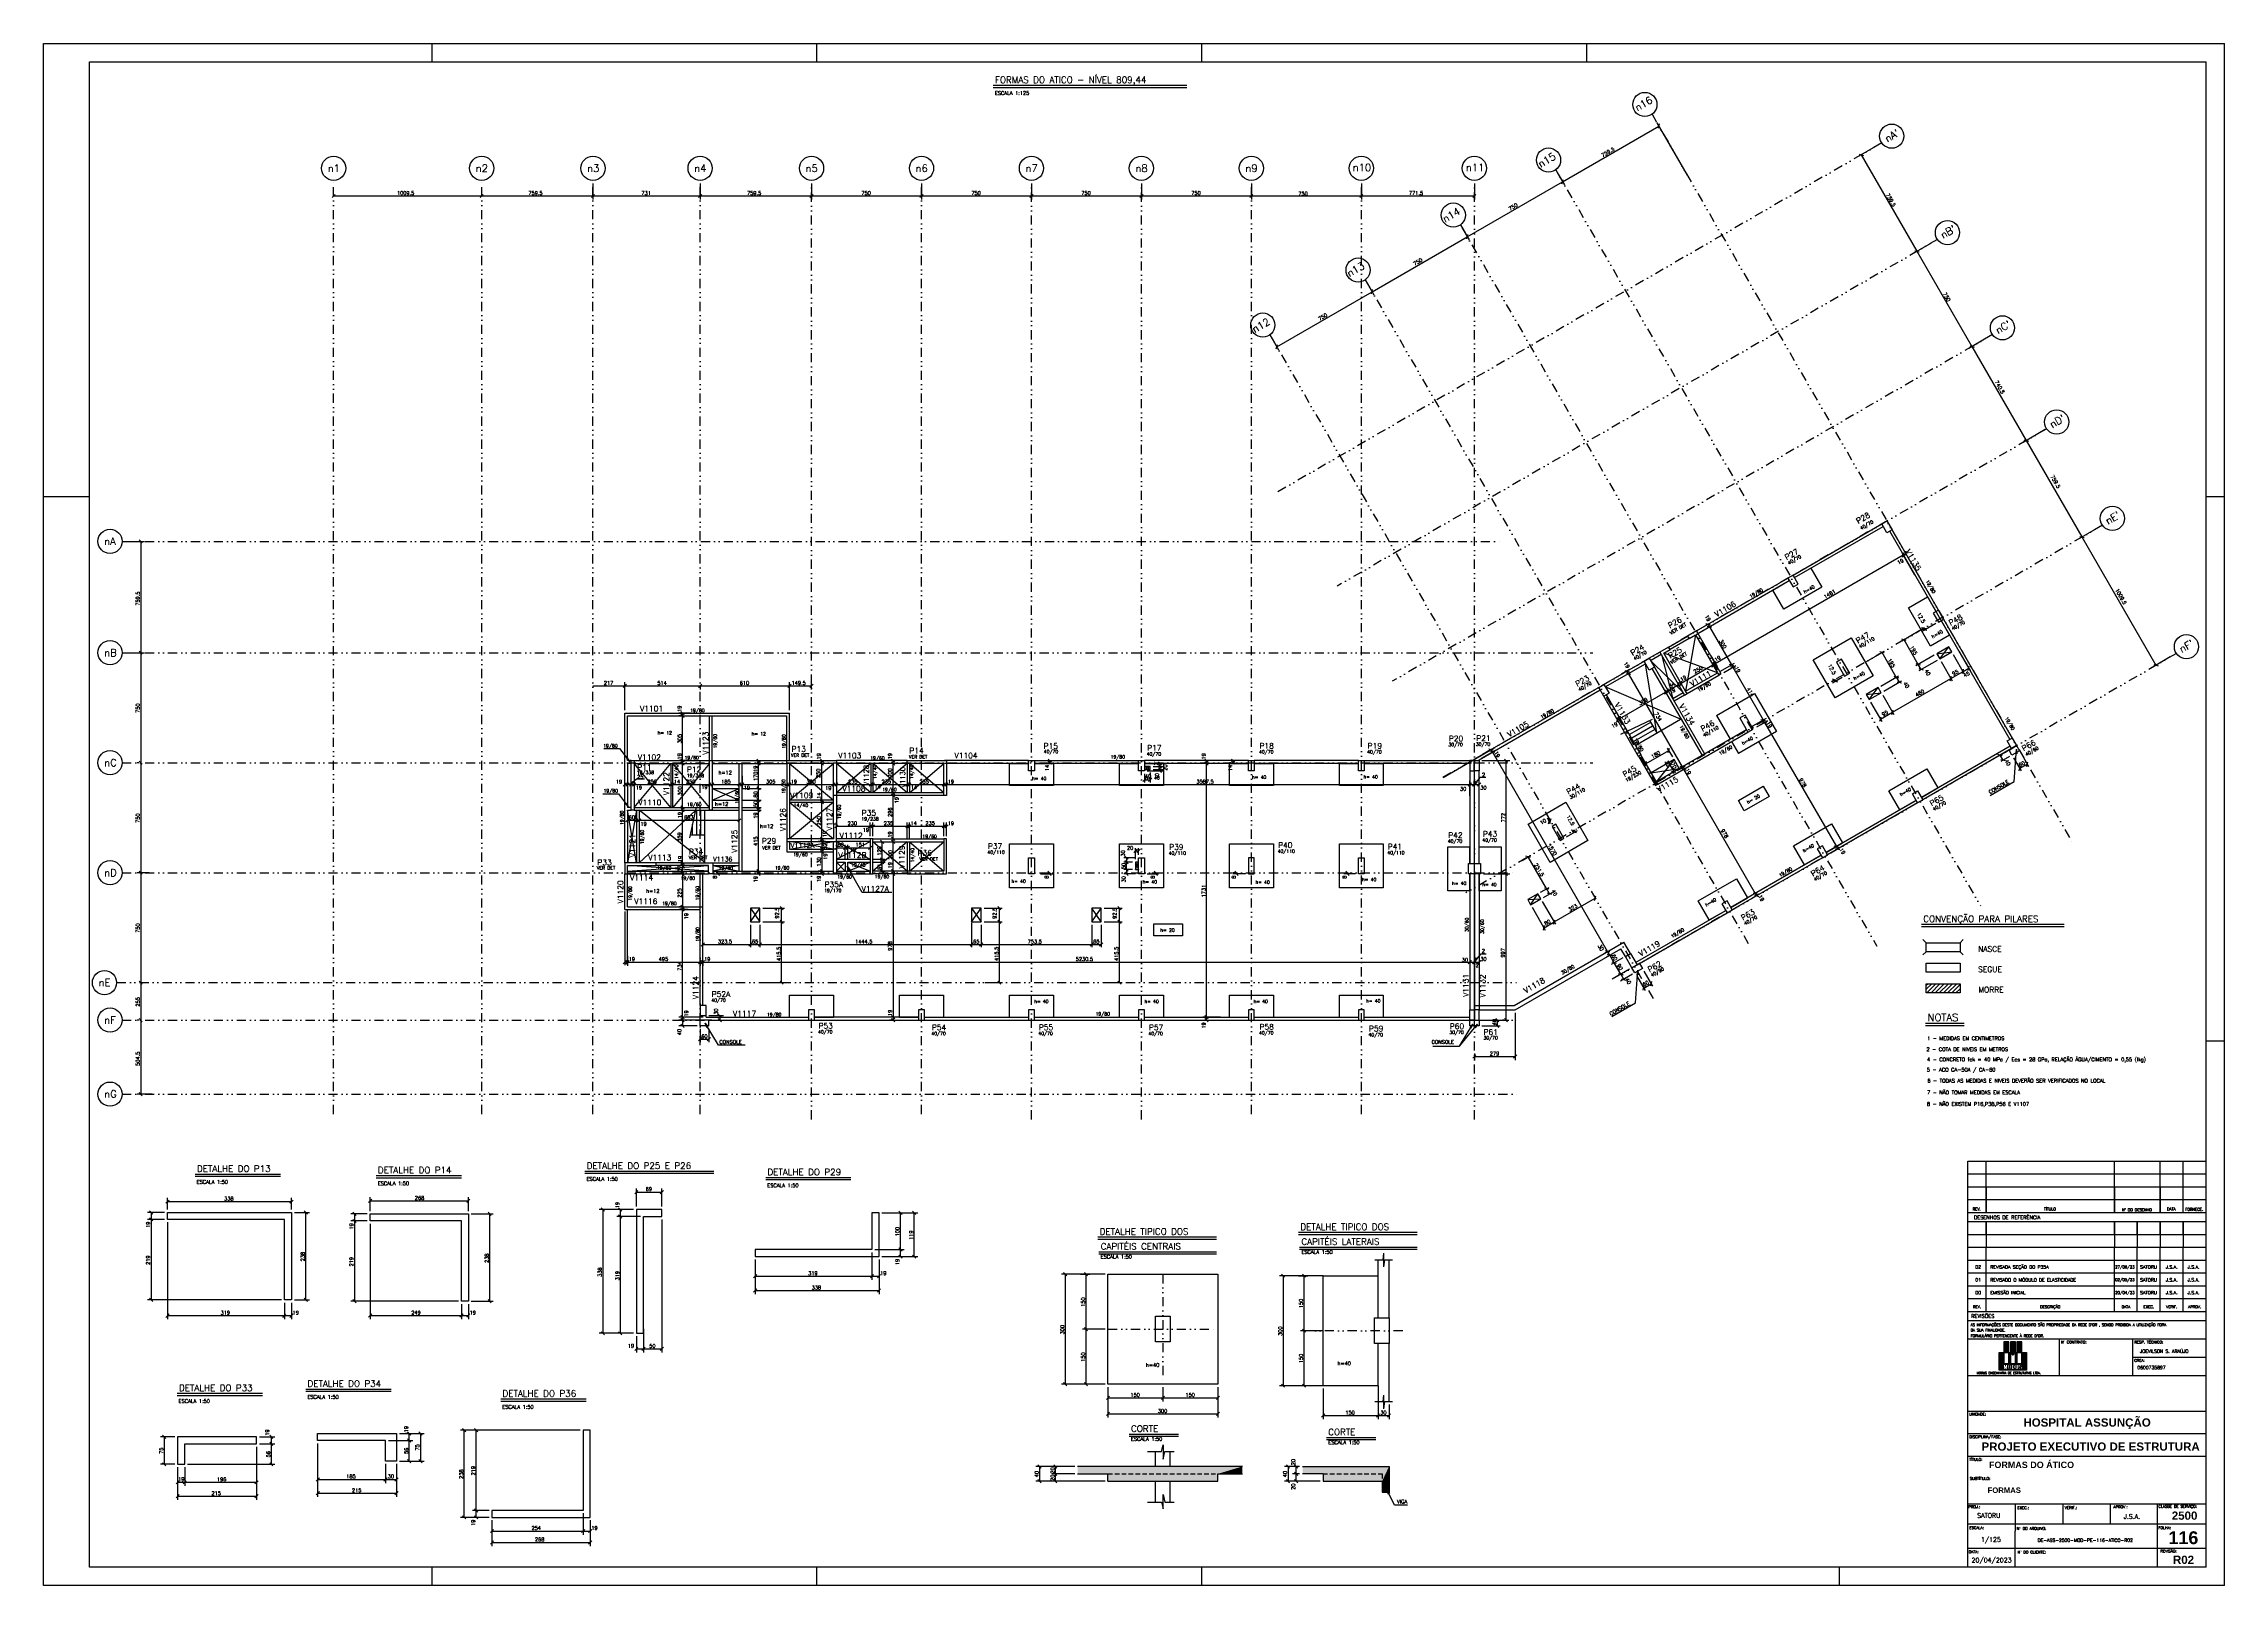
# Model space of a CAD drawing. Extents: x 553966 to 568841, y -373 to 10140.
import ezdxf
from ezdxf.enums import TextEntityAlignment as Align

# ---------------------------------------------------------------- set-up
doc = ezdxf.new("R2010")
doc.units = 0
doc.header["$LTSCALE"] = 125
doc.header["$MEASUREMENT"] = 0
doc.linetypes.add('DIVIDE', pattern=[1.25, 0.5, -0.25, 0, -0.25, 0, -0.25])
doc.linetypes.add('HIDDEN', pattern=[0.375, 0.25, -0.125])
doc.layers.get('0').update_dxf_attribs({"linetype": 'CONTINUOUS'})
for name, color, linetype in [('01-FORM', 7, 'CONTINUOUS'), ('01TEXT', 2, 'CONTINUOUS'), ('205', 14, 'DIVIDE'), ('210', 11, 'HIDDEN'), ('216', 7, 'CONTINUOUS'), ('220', 4, 'CONTINUOUS'), ('221', 5, 'CONTINUOUS'), ('222', 6, 'CONTINUOUS'), ('226', 10, 'CONTINUOUS'), ('231', 5, 'CONTINUOUS'), ('238', 11, 'CONTINUOUS'), ('239', 4, 'CONTINUOUS'), ('250', 5, 'CONTINUOUS'), ('253', 253, 'CONTINUOUS'), ('254', 254, 'CONTINUOUS'), ('car-t01', 1, 'CONTINUOUS')]:
    doc.layers.add(name, color=color, linetype=linetype)
doc.styles.add('ROMANS', font='ROMANS.shx')
doc.styles.get("Standard").update_dxf_attribs({"font": 'ROMANS.SHX'})

msp = doc.modelspace()

# ---------------------------------------------------------------- linework, layer by layer
for p, q in [((553966, -373), (553966, 10140)), ((553966, 10140), (568841, 10140)), ((556616, 10015), (556616, 10140)), ((556616, 10015), (556616, 10140)), ((559241, 10015), (559241, 10140)), ((561866, 10015), (561866, 10140)), ((564491, 10015), (564491, 10140)), ((564491, 10015), (564491, 10140)), ((568841, -373), (568841, 10140)), ((553966, 7052), (554278, 7052)), ((568716, 7052), (568841, 7052)), ((568716, 3340), (568841, 3340)), ((556616, -373), (556616, -248)), ((556616, -373), (556616, -248)), ((559241, -373), (559241, -248)), ((561866, -373), (561866, -248)), ((566216, -373), (566216, -248)), ((568841, -373), (553966, -373))]:
    msp.add_line(p, q)
msp.add_lwpolyline([(566216, -373), (566216, -248)])
at = {"layer": '205'}
for p, q in [((564937, 9659), (567807, 4689)), ((566504, 9463), (562382, 7083)), ((564280, 9279), (567177, 4261)), ((555944, 2841), (555944, 9207)), ((556954, 2841), (556954, 9207)), ((557713, 2841), (557713, 9207)), ((558444, 2841), (558444, 9207)), ((559204, 2804), (559204, 9207)), ((559954, 2841), (559954, 9207)), ((560704, 2804), (560704, 9207)), ((561454, 2804), (561454, 9207)), ((562204, 2841), (562204, 9207)), ((562954, 2841), (562954, 9207)), ((563725, 2804), (563725, 9207)), ((566884, 8805), (562789, 6441)), ((563630, 8904), (566470, 3986)), ((562981, 8529), (565603, 3987)), ((562331, 8154), (564954, 3612)), ((567259, 8156), (563164, 5792)), ((567629, 7514), (563494, 5127)), ((568009, 6856), (563667, 4350)), ((554501, 6746), (558116, 6746)), ((558136, 6746), (563914, 6746)), ((554501, 5987), (564533, 5987)), ((568514, 5982), (564658, 3756)), ((554501, 5237), (564533, 5237)), ((554501, 4487), (563996, 4487)), ((554464, 3737), (564013, 3737)), ((554501, 3482), (564029, 3482)), ((554501, 2977), (564029, 2977)), ((561601, 1749), (561601, 999)), ((561226, 1374), (561976, 1374)), ((563236, 1364), (562587, 1364))]:
    msp.add_line(p, q, dxfattribs=at)
at = {"layer": '210'}
for p, q in [((561226, 388), (561976, 388)), ((562693, 388), (563096, 388)), ((563096, 388), (563096, 338))]:
    msp.add_line(p, q, dxfattribs=at)
at = {"layer": '216'}
for p, q in [((564980, 9563), (564988, 9593)), ((566349, 9386), (566379, 9378)), ((555933, 9090), (555955, 9112)), ((556943, 9090), (556965, 9112)), ((556943, 9090), (556965, 9112)), ((557702, 9090), (557724, 9112)), ((557702, 9090), (557724, 9112)), ((558433, 9090), (558455, 9112)), ((558433, 9090), (558455, 9112)), ((559193, 9090), (559215, 9112)), ((559193, 9090), (559215, 9112)), ((559943, 9090), (559965, 9112)), ((559943, 9090), (559965, 9112)), ((560693, 9090), (560715, 9112)), ((560693, 9090), (560715, 9112)), ((561443, 9090), (561465, 9112)), ((561443, 9090), (561465, 9112)), ((562193, 9090), (562215, 9112)), ((562193, 9090), (562215, 9112)), ((562943, 9090), (562965, 9112)), ((562943, 9090), (562965, 9112)), ((563714, 9090), (563736, 9112)), ((564322, 9183), (564330, 9213)), ((564322, 9183), (564330, 9213)), ((563673, 8808), (563681, 8838)), ((563673, 8808), (563681, 8838)), ((566729, 8728), (566759, 8720)), ((566729, 8728), (566759, 8720)), ((563023, 8433), (563031, 8463)), ((563023, 8433), (563031, 8463)), ((562374, 8058), (562382, 8088)), ((567104, 8079), (567134, 8071)), ((567104, 8079), (567134, 8071)), ((567474, 7438), (567504, 7429)), ((567474, 7438), (567504, 7429)), ((554617, 6757), (554639, 6735)), ((567854, 6780), (567884, 6772)), ((567854, 6780), (567884, 6772)), ((566646, 6639), (566654, 6669)), ((566646, 6639), (566654, 6669)), ((566663, 6649), (566671, 6679)), ((566663, 6649), (566671, 6679)), ((565303, 6184), (565334, 6176)), ((565334, 6176), (565303, 6184)), ((565313, 6168), (565343, 6160)), ((565313, 6168), (565343, 6160)), ((566806, 6149), (566775, 6157)), ((566812, 6138), (566782, 6146)), ((554617, 5998), (554639, 5976)), ((554617, 5998), (554639, 5976)), ((564751, 5865), (564781, 5857)), ((564760, 5849), (564790, 5841)), ((564760, 5849), (564790, 5841)), ((565347, 5889), (565355, 5919)), ((565347, 5889), (565355, 5919)), ((565364, 5899), (565372, 5929)), ((565364, 5899), (565372, 5929)), ((565364, 5899), (565372, 5929)), ((565463, 5908), (565493, 5900)), ((565463, 5908), (565493, 5900)), ((565472, 5892), (565503, 5883)), ((565472, 5892), (565503, 5883)), ((566197, 5798), (566167, 5806)), ((568359, 5906), (568389, 5897)), ((557919, 5750), (557941, 5772)), ((557919, 5750), (557941, 5772)), ((558433, 5750), (558455, 5772)), ((558433, 5750), (558455, 5772)), ((559043, 5750), (559065, 5772)), ((559043, 5750), (559065, 5772)), ((559193, 5750), (559215, 5772)), ((565024, 5703), (565033, 5733)), ((565024, 5703), (565033, 5733)), ((565041, 5713), (565049, 5743)), ((565041, 5713), (565049, 5743)), ((565114, 5755), (565122, 5785)), ((565114, 5755), (565122, 5785)), ((565130, 5764), (565139, 5794)), ((565130, 5764), (565139, 5794)), ((566204, 5787), (566173, 5795)), ((558335, 5564), (558313, 5586)), ((558335, 5545), (558313, 5567)), ((558335, 5545), (558313, 5567)), ((564697, 5514), (564705, 5544)), ((564697, 5514), (564705, 5544)), ((564714, 5524), (564722, 5554)), ((564714, 5524), (564722, 5554)), ((565680, 5532), (565710, 5524)), ((565680, 5532), (565710, 5524)), ((565689, 5516), (565720, 5508)), ((565689, 5516), (565720, 5508)), ((554617, 5248), (554639, 5226)), ((554617, 5248), (554639, 5226)), ((558335, 5240), (558313, 5262)), ((558335, 5240), (558313, 5262)), ((558335, 5240), (558313, 5262)), ((558335, 5240), (558313, 5262)), ((558335, 5220), (558313, 5242)), ((558335, 5220), (558313, 5242)), ((559286, 5240), (559264, 5262)), ((559286, 5240), (559264, 5262)), ((559286, 5221), (559264, 5243)), ((559286, 5221), (559264, 5243)), ((559771, 5240), (559749, 5262)), ((559771, 5240), (559749, 5262)), ((559771, 5240), (559749, 5262)), ((559771, 5240), (559749, 5262)), ((559771, 5221), (559749, 5243)), ((559771, 5221), (559749, 5243)), ((560819, 5262), (560841, 5240)), ((560819, 5248), (560841, 5226)), ((561910, 5240), (561887, 5262)), ((561910, 5221), (561887, 5243)), ((561910, 5221), (561887, 5243)), ((562069, 5262), (562091, 5240)), ((562069, 5248), (562091, 5226)), ((563854, 5322), (563824, 5330)), ((563864, 5306), (563834, 5314)), ((563864, 5306), (563834, 5314)), ((563952, 5240), (563930, 5262)), ((563952, 5240), (563930, 5262)), ((565127, 5213), (565157, 5205)), ((565127, 5213), (565157, 5205)), ((567326, 5284), (567296, 5292)), ((567346, 5249), (567316, 5257)), ((567440, 5182), (567448, 5212)), ((567492, 5212), (567500, 5242)), ((557941, 5099), (557919, 5077)), ((557941, 5099), (557919, 5077)), ((557960, 5099), (557938, 5077)), ((557960, 5099), (557938, 5077)), ((557963, 5077), (557985, 5099)), ((557963, 5077), (557985, 5099)), ((557985, 5099), (557963, 5077)), ((557983, 5077), (558005, 5099)), ((557983, 5077), (558005, 5099)), ((558232, 5077), (558254, 5099)), ((558232, 5077), (558254, 5099)), ((558246, 5077), (558268, 5099)), ((558246, 5077), (558268, 5099)), ((558496, 5077), (558518, 5100)), ((558496, 5077), (558518, 5100)), ((558516, 5077), (558538, 5100)), ((558516, 5077), (558538, 5100)), ((558700, 5077), (558722, 5100)), ((558700, 5077), (558722, 5100)), ((558719, 5077), (558741, 5100)), ((558719, 5077), (558741, 5100)), ((558719, 5077), (558741, 5099)), ((559024, 5077), (559046, 5099)), ((559024, 5077), (559046, 5099)), ((559024, 5077), (559046, 5099)), ((559043, 5077), (559065, 5099)), ((559043, 5077), (559065, 5099)), ((559343, 5077), (559365, 5099)), ((559343, 5077), (559365, 5099)), ((559362, 5077), (559384, 5099)), ((559362, 5077), (559384, 5099)), ((559597, 5077), (559619, 5099)), ((559597, 5077), (559619, 5099)), ((559611, 5077), (559633, 5099)), ((559611, 5077), (559633, 5099)), ((559846, 5077), (559868, 5099)), ((559846, 5077), (559868, 5099)), ((559860, 5077), (559882, 5099)), ((559860, 5077), (559882, 5099)), ((560095, 5077), (560117, 5099)), ((560095, 5077), (560117, 5099)), ((560114, 5077), (560136, 5099)), ((560114, 5077), (560136, 5099)), ((560114, 5077), (560136, 5099)), ((563683, 5077), (563705, 5099)), ((563683, 5077), (563705, 5099)), ((563683, 5077), (563705, 5099)), ((563713, 5077), (563735, 5099)), ((563713, 5077), (563735, 5099)), ((563716, 5077), (563738, 5099)), ((563716, 5077), (563738, 5099)), ((563746, 5077), (563768, 5099)), ((565137, 5197), (565167, 5188)), ((565137, 5197), (565167, 5188)), ((558335, 4921), (558313, 4943)), ((558335, 4921), (558313, 4943)), ((558336, 4902), (558314, 4924)), ((558336, 4902), (558314, 4924)), ((559286, 4971), (559264, 4993)), ((559286, 4971), (559264, 4993)), ((559286, 4957), (559264, 4979)), ((559286, 4957), (559264, 4979)), ((559771, 5021), (559749, 5043)), ((559771, 5021), (559749, 5043)), ((559771, 5002), (559749, 5024)), ((559771, 5002), (559749, 5024)), ((557938, 4833), (557960, 4855)), ((557998, 4833), (558020, 4855)), ((557998, 4833), (558020, 4855)), ((558017, 4833), (558039, 4855)), ((558017, 4833), (558039, 4855)), ((558700, 4833), (558722, 4855)), ((559362, 4792), (559384, 4814)), ((559592, 4792), (559614, 4814)), ((559592, 4792), (559614, 4814)), ((559611, 4792), (559633, 4814)), ((559611, 4792), (559633, 4814)), ((559846, 4792), (559868, 4814)), ((559846, 4792), (559868, 4814)), ((559860, 4792), (559882, 4814)), ((559860, 4792), (559882, 4814)), ((560095, 4792), (560117, 4814)), ((560095, 4792), (560117, 4814)), ((560114, 4792), (560136, 4814)), ((564231, 4821), (564239, 4851)), ((564240, 4826), (564248, 4856)), ((564415, 4769), (564385, 4777)), ((564422, 4758), (564391, 4766)), ((559286, 4707), (559264, 4729)), ((559286, 4707), (559264, 4729)), ((559286, 4688), (559264, 4710)), ((559286, 4688), (559264, 4710)), ((559264, 4710), (559286, 4688)), ((559264, 4658), (559286, 4636)), ((559264, 4658), (559286, 4636)), ((559264, 4639), (559286, 4617)), ((559264, 4639), (559286, 4617)), ((559771, 4706), (559749, 4728)), ((559771, 4706), (559749, 4728)), ((559771, 4687), (559749, 4709)), ((559771, 4687), (559749, 4709)), ((566178, 4669), (566209, 4661)), ((566178, 4669), (566209, 4661)), ((566188, 4652), (566218, 4644)), ((566188, 4652), (566218, 4644)), ((554617, 4498), (554639, 4476)), ((554617, 4498), (554639, 4476)), ((558335, 4543), (558313, 4565)), ((558335, 4543), (558313, 4565)), ((558335, 4524), (558313, 4546)), ((558335, 4524), (558313, 4546)), ((558335, 4487), (558313, 4509)), ((558335, 4487), (558313, 4509)), ((558335, 4468), (558313, 4490)), ((558335, 4468), (558313, 4490)), ((558313, 4490), (558335, 4468)), ((558313, 4490), (558335, 4468)), ((558554, 4498), (558576, 4476)), ((558554, 4490), (558576, 4468)), ((559264, 4509), (559286, 4487)), ((559264, 4509), (559286, 4487)), ((559264, 4509), (559286, 4487)), ((559264, 4509), (559286, 4487)), ((559264, 4490), (559286, 4468)), ((559771, 4487), (559749, 4509)), ((559771, 4487), (559749, 4509)), ((559771, 4468), (559749, 4490)), ((559771, 4468), (559749, 4490)), ((559749, 4490), (559771, 4468)), ((559749, 4490), (559771, 4468)), ((560838, 4476), (560816, 4498)), ((560838, 4468), (560816, 4490)), ((562115, 4476), (562092, 4498)), ((562115, 4468), (562092, 4490)), ((562871, 4476), (562849, 4498)), ((562871, 4468), (562849, 4490)), ((563952, 4468), (563930, 4490)), ((563952, 4468), (563930, 4490)), ((565626, 4350), (565656, 4341)), ((565626, 4350), (565656, 4341)), ((565635, 4333), (565665, 4325)), ((558313, 4265), (558335, 4243)), ((558313, 4265), (558335, 4243)), ((558313, 4246), (558335, 4224)), ((558313, 4246), (558335, 4224)), ((558313, 4246), (558335, 4224)), ((558335, 4224), (558313, 4246)), ((557941, 3888), (557919, 3866)), ((557960, 3888), (557938, 3866)), ((557960, 3888), (557938, 3866)), ((557938, 3866), (557960, 3888)), ((558433, 3866), (558455, 3888)), ((558433, 3866), (558455, 3888)), ((558452, 3866), (558474, 3888)), ((558452, 3866), (558474, 3888)), ((563683, 3866), (563705, 3888)), ((563683, 3866), (563705, 3888)), ((563683, 3866), (563705, 3888)), ((563683, 3866), (563705, 3888)), ((563683, 3866), (563705, 3888)), ((563683, 3866), (563705, 3888)), ((563713, 3866), (563735, 3888)), ((563713, 3866), (563735, 3888)), ((563716, 3866), (563738, 3888)), ((563716, 3866), (563738, 3888)), ((563746, 3866), (563768, 3888)), ((563768, 3888), (563746, 3866)), ((564649, 3946), (564619, 3954)), ((564649, 3946), (564619, 3954)), ((564664, 3920), (564634, 3928)), ((564664, 3920), (564634, 3928)), ((564694, 3868), (564664, 3876)), ((564694, 3868), (564664, 3876)), ((554617, 3748), (554639, 3726)), ((554617, 3748), (554639, 3726)), ((554617, 3748), (554639, 3726)), ((564739, 3790), (564709, 3798)), ((564709, 3798), (564739, 3790)), ((564739, 3790), (564709, 3798)), ((564729, 3764), (564759, 3755)), ((564928, 3715), (564936, 3745)), ((564876, 3685), (564884, 3715)), ((554617, 3493), (554639, 3471)), ((554617, 3493), (554639, 3471)), ((558335, 3490), (558313, 3512)), ((558335, 3490), (558313, 3512)), ((558313, 3493), (558335, 3471)), ((558313, 3493), (558335, 3471)), ((558335, 3471), (558313, 3493)), ((558313, 3453), (558335, 3431)), ((558567, 3523), (558589, 3501)), ((558567, 3493), (558589, 3471)), ((559749, 3512), (559771, 3490)), ((559749, 3512), (559771, 3490)), ((559749, 3512), (559771, 3490)), ((559749, 3493), (559771, 3471)), ((561910, 3490), (561887, 3512)), ((561910, 3490), (561887, 3512)), ((561910, 3490), (561887, 3512)), ((561910, 3471), (561887, 3493)), ((563893, 3471), (563871, 3493)), ((563893, 3431), (563871, 3453)), ((563952, 3471), (563930, 3493)), ((563952, 3471), (563930, 3493)), ((558433, 3340), (558455, 3362)), ((558493, 3340), (558515, 3362)), ((563714, 3222), (563736, 3244)), ((563993, 3222), (564015, 3244)), ((554617, 2988), (554639, 2966)), ((554800, 2233), (554822, 2255)), ((555645, 2233), (555667, 2255)), ((556182, 2238), (556204, 2260)), ((556852, 2238), (556874, 2260)), ((557998, 2298), (558020, 2320)), ((558171, 2298), (558193, 2320)), ((554688, 2181), (554710, 2159)), ((554688, 2134), (554710, 2112)), ((554688, 2134), (554710, 2112)), ((555765, 2159), (555743, 2181)), ((556075, 2171), (556097, 2149)), ((556075, 2123), (556097, 2101)), ((556075, 2123), (556097, 2101)), ((556997, 2171), (557019, 2149)), ((557769, 2202), (557791, 2180)), ((557911, 2180), (557888, 2202)), ((557911, 2132), (557888, 2154)), ((557911, 2132), (557888, 2154)), ((559821, 2156), (559799, 2178)), ((559915, 2156), (559893, 2178)), ((559821, 1906), (559799, 1928)), ((559821, 1906), (559799, 1928)), ((559821, 1858), (559799, 1880)), ((559915, 1858), (559893, 1880)), ((558808, 1724), (558830, 1746)), ((558808, 1627), (558830, 1649)), ((559605, 1724), (559627, 1746)), ((559605, 1724), (559627, 1746)), ((559653, 1724), (559675, 1746)), ((559653, 1627), (559675, 1649)), ((560923, 1760), (560945, 1738)), ((561087, 1738), (561065, 1760)), ((562409, 1750), (562431, 1728)), ((562574, 1728), (562552, 1750)), ((554688, 1586), (554710, 1564)), ((555765, 1564), (555743, 1586)), ((556075, 1576), (556097, 1554)), ((556997, 1576), (557019, 1554)), ((554800, 1455), (554822, 1478)), ((555597, 1455), (555619, 1478)), ((555597, 1455), (555619, 1478)), ((555645, 1455), (555667, 1478)), ((556182, 1456), (556204, 1478)), ((556805, 1456), (556827, 1478)), ((556805, 1456), (556827, 1478)), ((556852, 1456), (556874, 1478)), ((557769, 1357), (557791, 1335)), ((557911, 1335), (557888, 1357)), ((561087, 1363), (561065, 1385)), ((561087, 1363), (561065, 1385)), ((562574, 1353), (562552, 1375)), ((562574, 1353), (562552, 1375)), ((557998, 1229), (558020, 1251)), ((558046, 1229), (558068, 1251)), ((558046, 1229), (558068, 1251)), ((558171, 1229), (558193, 1251)), ((560923, 1010), (560945, 988)), ((561087, 988), (561065, 1010)), ((561215, 895), (561237, 917)), ((561590, 895), (561612, 917)), ((561590, 895), (561612, 917)), ((561965, 895), (561987, 917)), ((562409, 1000), (562431, 978)), ((562574, 978), (562552, 1000)), ((561215, 785), (561237, 808)), ((561965, 785), (561987, 808)), ((562682, 774), (562704, 796)), ((563057, 774), (563079, 796)), ((563057, 774), (563079, 796)), ((563132, 774), (563154, 796)), ((554777, 651), (554800, 629)), ((555508, 651), (555530, 629)), ((555508, 604), (555530, 582)), ((555508, 604), (555530, 582)), ((556471, 651), (556449, 674)), ((556471, 604), (556449, 626)), ((556471, 604), (556449, 626)), ((556525, 674), (556547, 651)), ((556846, 675), (556824, 697)), ((556928, 675), (556906, 697)), ((554777, 464), (554800, 442)), ((555508, 464), (555530, 442)), ((556471, 464), (556449, 486)), ((556525, 486), (556547, 464)), ((560748, 449), (560770, 427)), ((560878, 427), (560856, 449)), ((562443, 449), (562465, 427)), ((562521, 427), (562499, 449)), ((554869, 319), (554891, 341)), ((554917, 319), (554939, 341)), ((554917, 319), (554939, 341)), ((555407, 319), (555429, 341)), ((555824, 339), (555847, 361)), ((556287, 339), (556309, 361)), ((556287, 339), (556309, 361)), ((556362, 339), (556384, 361)), ((560748, 349), (560770, 327)), ((560878, 377), (560856, 399)), ((560878, 377), (560856, 399)), ((560878, 327), (560856, 349)), ((562443, 349), (562465, 327)), ((562521, 377), (562499, 399)), ((562521, 377), (562499, 399)), ((562521, 327), (562499, 349)), ((554869, 225), (554891, 247)), ((555407, 225), (555429, 247)), ((555824, 245), (555847, 267)), ((556362, 245), (556384, 267)), ((556928, 127), (556906, 150)), ((556928, 127), (556906, 150)), ((556846, 80), (556824, 102)), ((556928, 80), (556906, 102)), ((557013, -13), (557035, 9)), ((557635, -13), (557657, 9)), ((557635, -13), (557657, 9)), ((557683, -13), (557705, 9)), ((557013, -91), (557035, -69)), ((557683, -91), (557705, -69))]:
    msp.add_line(p, q, dxfattribs=at)
at = {"layer": '216', "color": 7, "linetype": 'Continuous'}
for p, q in [((566781, 6148), (566781, 6148)), ((566521, 5985), (566491, 5993)), ((566671, 6071), (566641, 6079)), ((566879, 5979), (566879, 5979)), ((566879, 5979), (566879, 5979)), ((566981, 5992), (566981, 5992)), ((566981, 5992), (566981, 5992)), ((567020, 6014), (567020, 6014)), ((566383, 5918), (566383, 5918)), ((566618, 5816), (566588, 5824)), ((566588, 5824), (566618, 5816)), ((566769, 5902), (566738, 5911)), ((566769, 5902), (566738, 5911)), ((566789, 5868), (566758, 5876)), ((566899, 5944), (566899, 5944)), ((566899, 5944), (566899, 5944)), ((566899, 5944), (566899, 5944)), ((566971, 5796), (566979, 5826)), ((566971, 5796), (566979, 5826)), ((567054, 5844), (567062, 5874)), ((567054, 5844), (567062, 5874)), ((567093, 5866), (567101, 5896)), ((566418, 5667), (566418, 5667)), ((566480, 5749), (566480, 5749)), ((566480, 5749), (566480, 5749)), ((566500, 5714), (566500, 5714)), ((566500, 5714), (566500, 5714)), ((566500, 5714), (566500, 5714)), ((566608, 5789), (566638, 5781)), ((566491, 5519), (566499, 5549)), ((566573, 5566), (566581, 5596)), ((566573, 5566), (566581, 5596)), ((558826, 5251), (558826, 5251)), ((558853, 5240), (558831, 5262)), ((558853, 5221), (558831, 5243)), ((558853, 5221), (558831, 5243)), ((558831, 5232), (558831, 5232)), ((558831, 5232), (558831, 5232)), ((561514, 5211), (561514, 5211)), ((561514, 5211), (561514, 5211)), ((561567, 5232), (561567, 5232)), ((561592, 5221), (561570, 5243)), ((561592, 5200), (561570, 5222)), ((561592, 5200), (561570, 5222)), ((564892, 5216), (564900, 5246)), ((565034, 5240), (565065, 5232)), ((565048, 5306), (565056, 5336)), ((565088, 5258), (565088, 5258)), ((565088, 5258), (565088, 5258)), ((558711, 5062), (558711, 5062)), ((558853, 5051), (558831, 5073)), ((558853, 5051), (558831, 5073)), ((558842, 5062), (558842, 5062)), ((561463, 5109), (561485, 5131)), ((561474, 5181), (561474, 5181)), ((561474, 5181), (561474, 5181)), ((561503, 5109), (561525, 5131)), ((561514, 5191), (561514, 5191)), ((561514, 5191), (561514, 5191)), ((561514, 5191), (561514, 5191)), ((561592, 5180), (561570, 5202)), ((561592, 5180), (561570, 5202)), ((561592, 5170), (561570, 5192)), ((564932, 5168), (564932, 5168)), ((565069, 5180), (565100, 5172)), ((565123, 5198), (565123, 5198)), ((558711, 4982), (558711, 4982)), ((558711, 4982), (558711, 4982)), ((558711, 4932), (558711, 4932)), ((558711, 4913), (558711, 4913)), ((558711, 4913), (558711, 4913)), ((558853, 4971), (558831, 4993)), ((558853, 4971), (558831, 4993)), ((558853, 4921), (558831, 4943)), ((558853, 4921), (558831, 4943)), ((558853, 4902), (558831, 4924)), ((558853, 4902), (558831, 4924)), ((558842, 4932), (558842, 4932)), ((559362, 4646), (559384, 4668)), ((559373, 4645), (559373, 4645)), ((559422, 4646), (559444, 4668)), ((559422, 4646), (559444, 4668)), ((559441, 4646), (559463, 4668)), ((559441, 4646), (559463, 4668)), ((559592, 4646), (559614, 4668)), ((559603, 4659), (559603, 4659)), ((559666, 4698), (559666, 4698)), ((559697, 4687), (559675, 4709)), ((561403, 4625), (561425, 4647)), ((561423, 4625), (561445, 4647)), ((558817, 4479), (558817, 4479)), ((558823, 4498), (558823, 4498)), ((558823, 4498), (558823, 4498)), ((558853, 4487), (558831, 4509)), ((558853, 4487), (558831, 4509)), ((558853, 4468), (558831, 4490)), ((559433, 4559), (559433, 4559)), ((559433, 4559), (559433, 4559)), ((559452, 4559), (559452, 4559)), ((559452, 4559), (559452, 4559)), ((559603, 4578), (559603, 4578)), ((559603, 4578), (559603, 4578)), ((559603, 4559), (559603, 4559)), ((559603, 4559), (559603, 4559)), ((559655, 4498), (559655, 4498)), ((559697, 4567), (559675, 4589)), ((559697, 4567), (559675, 4589)), ((559697, 4548), (559675, 4570)), ((559697, 4548), (559675, 4570)), ((559697, 4487), (559675, 4509)), ((561341, 4600), (561363, 4578)), ((561341, 4570), (561363, 4548)), ((561363, 4548), (561341, 4570)), ((561363, 4498), (561341, 4520)), ((561341, 4520), (561363, 4498)), ((561341, 4490), (561363, 4468)), ((561352, 4509), (561352, 4509)), ((561414, 4559), (561414, 4559)), ((561414, 4559), (561414, 4559)), ((561414, 4559), (561414, 4559)), ((561414, 4509), (561414, 4509)), ((561434, 4589), (561434, 4589)), ((561434, 4589), (561434, 4589)), ((561434, 4479), (561434, 4479)), ((561474, 4479), (561474, 4479)), ((561506, 4487), (561506, 4487)), ((561563, 4476), (561541, 4498)), ((561563, 4468), (561541, 4490)), ((564033, 4561), (564033, 4561)), ((564108, 4591), (564077, 4599)), ((564158, 4343), (564158, 4343)), ((564158, 4343), (564158, 4343)), ((564233, 4374), (564203, 4382)), ((564233, 4374), (564203, 4382)), ((564253, 4339), (564223, 4347)), ((564545, 4298), (564553, 4328)), ((558852, 4245), (558852, 4245)), ((559011, 4234), (558989, 4256)), ((560296, 4165), (560296, 4165)), ((560361, 4245), (560361, 4245)), ((560496, 4234), (560474, 4256)), ((561180, 4245), (561180, 4245)), ((561315, 4234), (561293, 4256)), ((564109, 4268), (564109, 4268)), ((564178, 4308), (564178, 4308)), ((564178, 4308), (564178, 4308)), ((564178, 4308), (564178, 4308)), ((564265, 4136), (564273, 4166)), ((564265, 4136), (564273, 4166)), ((564549, 4313), (564549, 4313)), ((558787, 4152), (558787, 4152)), ((558787, 4152), (558787, 4152)), ((558852, 4152), (558852, 4152)), ((558852, 4152), (558852, 4152)), ((558852, 4152), (558852, 4152)), ((558852, 4152), (558852, 4152)), ((559011, 4141), (558989, 4163)), ((559011, 4141), (558989, 4163)), ((560296, 4152), (560296, 4152)), ((560361, 4152), (560361, 4152)), ((560361, 4152), (560361, 4152)), ((560361, 4152), (560361, 4152)), ((560361, 4152), (560361, 4152)), ((560496, 4141), (560474, 4163)), ((560496, 4141), (560474, 4163)), ((561115, 4152), (561115, 4152)), ((561180, 4152), (561180, 4152)), ((561180, 4152), (561180, 4152)), ((561180, 4152), (561180, 4152)), ((561315, 4141), (561293, 4163)), ((561315, 4141), (561293, 4163)), ((564196, 4096), (564204, 4126)), ((558452, 3986), (558474, 4008)), ((558463, 3950), (558463, 3950)), ((558776, 3986), (558798, 4008)), ((558776, 3986), (558798, 4008)), ((558841, 3986), (558863, 4008)), ((558841, 3986), (558863, 4008)), ((560285, 3986), (560307, 4008)), ((560285, 3986), (560307, 4008)), ((560350, 3986), (560372, 4008)), ((560350, 3986), (560372, 4008)), ((561104, 3986), (561126, 4008)), ((561104, 3986), (561126, 4008)), ((561115, 3997), (561115, 3997)), ((561169, 3986), (561191, 4008)), ((558891, 3737), (558891, 3737)), ((559011, 3726), (558989, 3748)), ((560368, 3737), (560368, 3737)), ((560496, 3726), (560474, 3748)), ((561186, 3737), (561186, 3737)), ((561315, 3726), (561293, 3748))]:
    msp.add_line(p, q, dxfattribs=at)
at = {"layer": '220'}
for p, q in [((562143, 438), (561019, 438)), ((561019, 388), (561226, 388)), ((561226, 338), (561226, 388)), ((561226, 338), (561976, 338)), ((561976, 388), (562143, 388)), ((561976, 338), (561976, 388)), ((562553, 438), (563143, 438)), ((562693, 388), (562553, 388)), ((562693, 388), (562693, 338)), ((562693, 338), (563096, 338)), ((563096, 338), (563096, 263)), ((563143, 438), (563143, 263)), ((563096, 263), (563143, 263))]:
    msp.add_line(p, q, dxfattribs=at)
for points in [[(566504, 6865), (566539, 6885), (566574, 6824), (566539, 6804), (566504, 6865)], [(565899, 6515), (565864, 6495), (565899, 6435), (565934, 6455), (565899, 6515)], [(566890, 6277), (566855, 6257), (566890, 6196), (566925, 6216), (566890, 6277)], [(565383, 5850), (565383, 5850), (565393, 5833), (565409, 5842), (565240, 6135), (565179, 6100), (565189, 6083), (565233, 6109), (565383, 5850)], [(565166, 5725), (565166, 5725), (565017, 5984), (565060, 6009), (565050, 6025), (564991, 5991), (565159, 5698), (565176, 5708), (565166, 5725)], [(564953, 5888), (564918, 5868), (564883, 5929), (564918, 5949), (564953, 5888)], [(566230, 5942), (566195, 5922), (566250, 5827), (566285, 5847), (566230, 5942)], [(564644, 5710), (564609, 5690), (564574, 5750), (564609, 5770), (564644, 5710)], [(565571, 5562), (565536, 5542), (565591, 5446), (565626, 5466), (565571, 5562)], [(567359, 5385), (567394, 5405), (567424, 5353), (567389, 5333), (567359, 5385)], [(557974, 5251), (557993, 5251), (557993, 4913), (557974, 4913), (557974, 5251)], [(558507, 4913), (558507, 5251), (558526, 5251), (558526, 5114), (558526, 5114), (558526, 4913), (558507, 4913)], [(559373, 5251), (559373, 5013), (559354, 5013), (559354, 5232), (559035, 5232), (559035, 5251), (559373, 5251)], [(560125, 5251), (560125, 5013), (560106, 5013), (560106, 5232), (559857, 5232), (559857, 5251), (560125, 5251)], [(560684, 5251), (560724, 5251), (560724, 5181), (560684, 5181), (560684, 5251)], [(561434, 5251), (561474, 5251), (561474, 5181), (561434, 5181), (561434, 5251)], [(562184, 5251), (562224, 5251), (562224, 5181), (562184, 5181), (562184, 5251)], [(562934, 5251), (562974, 5251), (562974, 5181), (562934, 5181), (562934, 5251)], [(563724, 5251), (563694, 5251), (563694, 5181), (563724, 5181), (563724, 5251)], [(563727, 5251), (563757, 5251), (563757, 5181), (563727, 5181), (563727, 5251)], [(564861, 5291), (564845, 5281), (564960, 5082), (564976, 5091), (564861, 5291)], [(566713, 5024), (566748, 5044), (566783, 4983), (566748, 4963), (566713, 5024)], [(559035, 4718), (559035, 4699), (559373, 4699), (559373, 4818), (559354, 4818), (559354, 4718), (559035, 4718)], [(564281, 4817), (564255, 4802), (564310, 4707), (564336, 4722), (564281, 4817)], [(559373, 4479), (559353, 4479), (559353, 4649), (559373, 4649), (559373, 4479)], [(559603, 4717), (559603, 4479), (559622, 4479), (559622, 4717), (559603, 4717)], [(560125, 4479), (560125, 4717), (560106, 4717), (560106, 4498), (559857, 4498), (559857, 4479), (560125, 4479)], [(566099, 4669), (566064, 4649), (566099, 4588), (566134, 4608), (566099, 4669)], [(557949, 4535), (558145, 4535), (558145, 4554), (557930, 4554), (557930, 4479), (557949, 4479), (557949, 4535)], [(558501, 4535), (558316, 4535), (558316, 4554), (558531, 4554), (558531, 4479), (558501, 4479), (558501, 4535)], [(560724, 4479), (560684, 4479), (560684, 4589), (560724, 4589), (560724, 4479)], [(561474, 4479), (561434, 4479), (561434, 4589), (561474, 4589), (561474, 4479)], [(562224, 4589), (562184, 4589), (562184, 4479), (562224, 4479), (562224, 4589)], [(562934, 4589), (562974, 4589), (562974, 4479), (562934, 4479), (562934, 4589)], [(563684, 4549), (563724, 4549), (563724, 4479), (563684, 4479), (563684, 4549)], [(563727, 4549), (563767, 4549), (563767, 4479), (563727, 4479), (563727, 4549)], [(565449, 4294), (565414, 4274), (565449, 4213), (565484, 4233), (565449, 4294)], [(564790, 3936), (564835, 3858), (564800, 3838), (564755, 3916), (564790, 3936)], [(558444, 3512), (558484, 3512), (558484, 3582), (558444, 3582), (558444, 3512)], [(559184, 3482), (559224, 3482), (559224, 3552), (559184, 3552), (559184, 3482)], [(559934, 3482), (559974, 3482), (559974, 3552), (559934, 3552), (559934, 3482)], [(560724, 3552), (560684, 3552), (560684, 3482), (560724, 3482), (560724, 3552)], [(561474, 3552), (561434, 3552), (561434, 3482), (561474, 3482), (561474, 3552)], [(562224, 3552), (562184, 3552), (562184, 3482), (562224, 3482), (562224, 3552)], [(562974, 3552), (562934, 3552), (562934, 3482), (562974, 3482), (562974, 3552)], [(563724, 3482), (563694, 3482), (563694, 3552), (563724, 3552), (563724, 3482)], [(563757, 3552), (563727, 3552), (563727, 3482), (563757, 3482), (563757, 3552)], [(555656, 2170), (555656, 1575), (555608, 1575), (555608, 2123), (554811, 2123), (554811, 2170), (555656, 2170)], [(556863, 2160), (556863, 1565), (556816, 1565), (556816, 2112), (556193, 2112), (556193, 2160), (556863, 2160)], [(558057, 1396), (558057, 1396), (558057, 2143), (558182, 2143), (558182, 2191), (558009, 2191), (558009, 1346), (558057, 1346), (558057, 1396)], [(558819, 1917), (558819, 1869), (559664, 1869), (559664, 2167), (559616, 2167), (559616, 1917), (558819, 1917)], [(561551, 1462), (561651, 1462), (561651, 1287), (561551, 1287), (561551, 1462)], [(563043, 1452), (563143, 1452), (563143, 1277), (563043, 1277), (563043, 1452)], [(554928, 593), (555418, 593), (555418, 640), (554880, 640), (554880, 453), (554928, 453), (554928, 593)], [(556298, 615), (555835, 615), (555835, 663), (556373, 663), (556373, 475), (556298, 475), (556298, 615)], [(557694, 91), (557694, 686), (557646, 686), (557646, 139), (557024, 139), (557024, 91), (557694, 91)]]:
    msp.add_lwpolyline(points, dxfattribs=at)
at = {"layer": '221'}
for p, q in [((560443, 9841), (561764, 9841)), ((566774, 4120), (567749, 4120)), ((566807, 3692), (566845, 3729)), ((566807, 3720), (566817, 3729)), ((566812, 3668), (566873, 3729)), ((566840, 3668), (566901, 3729)), ((566868, 3668), (566930, 3729)), ((566896, 3668), (566958, 3729)), ((566925, 3668), (566986, 3729)), ((566953, 3668), (567015, 3729)), ((566981, 3668), (567038, 3724)), ((567010, 3668), (567038, 3696)), ((566803, 3445), (567066, 3445)), ((554999, 2417), (555581, 2417)), ((556234, 2407), (556816, 2407)), ((557657, 2437), (558537, 2437)), ((558891, 2394), (559473, 2394)), ((561156, 1988), (561965, 1988)), ((562526, 2020), (563335, 2020)), ((561163, 1887), (561965, 1887)), ((562533, 1919), (563335, 1919)), ((554876, 922), (555458, 922)), ((555754, 951), (556336, 951)), ((557084, 884), (557666, 884)), ((561371, 644), (561706, 644)), ((562716, 621), (563052, 621))]:
    msp.add_line(p, q, dxfattribs=at)
for centre in [(564888, 9725), (566572, 9509), (555944, 9290), (556954, 9290), (557713, 9290), (558444, 9290), (559204, 9290), (559954, 9290), (560704, 9290), (561454, 9290), (562204, 9290), (562954, 9290), (563725, 9290), (564231, 9346), (563581, 8971), (566952, 8851), (562932, 8596), (562282, 8221), (567327, 8202), (567697, 7560), (568077, 6903), (554419, 6746), (568582, 6028), (554419, 5987), (554419, 5237), (554419, 4487), (554381, 3737), (554419, 3482), (554419, 2977)]:
    msp.add_circle(centre, 82.5, dxfattribs=at)
at = {"layer": '222'}
for p, q in [((554278, 10015), (568716, 10015)), ((554278, -248), (554278, 10015)), ((568716, -248), (568716, 10015)), ((560443, 9856), (561764, 9856)), ((566774, 4135), (567749, 4135)), ((566807, 4009), (566785, 4031)), ((567038, 4009), (567060, 4031)), ((566807, 3947), (566785, 3926)), ((566807, 4009), (567038, 4009)), ((566807, 3947), (566807, 4009)), ((567038, 3947), (566807, 3947)), ((566807, 3870), (567038, 3870)), ((566807, 3808), (566807, 3870)), ((567038, 4009), (567038, 3947)), ((567038, 3947), (567060, 3926)), ((567038, 3870), (567038, 3808)), ((567038, 3808), (566807, 3808)), ((566807, 3729), (567038, 3729)), ((566807, 3668), (566807, 3729)), ((567038, 3729), (567038, 3668)), ((567038, 3668), (566807, 3668)), ((566803, 3460), (567066, 3460)), ((554999, 2432), (555581, 2432)), ((556234, 2422), (556816, 2422)), ((557657, 2452), (558537, 2452)), ((558891, 2409), (559473, 2409)), ((561156, 2003), (561965, 2003)), ((562526, 2035), (563335, 2035)), ((561163, 1902), (561965, 1902)), ((562533, 1934), (563335, 1934)), ((554876, 937), (555458, 937)), ((555754, 966), (556336, 966)), ((557084, 899), (557666, 899)), ((561371, 659), (561706, 659)), ((562716, 636), (563052, 636)), ((568716, -248), (554278, -248))]:
    msp.add_line(p, q, dxfattribs=at)
at = {"layer": '226', "color": 2}
for p, q in [((567304, 1095), (567304, 1215)), ((567304, 1215), (567336, 1215)), ((567304, 1215), (567336, 1215)), ((567304, 1213), (567336, 1213)), ((567304, 1212), (567336, 1212)), ((567304, 1210), (567336, 1210)), ((567304, 1209), (567336, 1209)), ((567304, 1207), (567336, 1207)), ((567304, 1206), (567336, 1206)), ((567304, 1205), (567336, 1205)), ((567304, 1203), (567336, 1203)), ((567304, 1202), (567336, 1202)), ((567304, 1200), (567336, 1200)), ((567304, 1199), (567336, 1199)), ((567304, 1197), (567336, 1197)), ((567304, 1196), (567336, 1196)), ((567304, 1195), (567336, 1195)), ((567304, 1193), (567336, 1193)), ((567304, 1192), (567336, 1192)), ((567304, 1190), (567336, 1190)), ((567336, 1289), (567370, 1289)), ((567336, 1287), (567370, 1287)), ((567336, 1286), (567370, 1286)), ((567336, 1284), (567370, 1284)), ((567336, 1283), (567370, 1283)), ((567336, 1282), (567370, 1282)), ((567336, 1280), (567370, 1280)), ((567336, 1279), (567370, 1279)), ((567336, 1277), (567370, 1277)), ((567336, 1276), (567370, 1276)), ((567336, 1274), (567370, 1274)), ((567336, 1273), (567370, 1273)), ((567336, 1272), (567370, 1272)), ((567336, 1270), (567370, 1270)), ((567336, 1269), (567370, 1269)), ((567336, 1267), (567370, 1267)), ((567336, 1266), (567370, 1266)), ((567336, 1264), (567370, 1264)), ((567336, 1263), (567370, 1263)), ((567336, 1262), (567370, 1262)), ((567336, 1260), (567370, 1260)), ((567336, 1259), (567370, 1259)), ((567336, 1257), (567370, 1257)), ((567336, 1256), (567370, 1256)), ((567336, 1254), (567370, 1254)), ((567336, 1253), (567370, 1253)), ((567336, 1252), (567370, 1252)), ((567336, 1250), (567370, 1250)), ((567336, 1249), (567370, 1249)), ((567336, 1247), (567370, 1247)), ((567336, 1246), (567370, 1246)), ((567336, 1244), (567370, 1244)), ((567336, 1243), (567370, 1243)), ((567336, 1242), (567370, 1242)), ((567336, 1240), (567370, 1240)), ((567336, 1239), (567370, 1239)), ((567336, 1237), (567370, 1237)), ((567336, 1236), (567370, 1236)), ((567336, 1234), (567370, 1234)), ((567336, 1233), (567370, 1233)), ((567336, 1232), (567370, 1232)), ((567336, 1230), (567370, 1230)), ((567336, 1229), (567370, 1229)), ((567336, 1227), (567370, 1227)), ((567336, 1226), (567370, 1226)), ((567336, 1225), (567370, 1225)), ((567336, 1223), (567370, 1223)), ((567336, 1222), (567370, 1222)), ((567336, 1220), (567370, 1220)), ((567336, 1219), (567370, 1219)), ((567336, 1217), (567370, 1217)), ((567336, 1216), (567370, 1216)), ((567336, 1215), (567336, 1141)), ((567370, 1141), (567370, 1215)), ((567370, 1215), (567381, 1215)), ((567370, 1215), (567381, 1215)), ((567370, 1213), (567381, 1213)), ((567370, 1212), (567381, 1212)), ((567370, 1210), (567381, 1210)), ((567370, 1209), (567381, 1209)), ((567370, 1207), (567381, 1207)), ((567370, 1206), (567381, 1206)), ((567370, 1205), (567381, 1205)), ((567370, 1203), (567381, 1203)), ((567370, 1202), (567381, 1202)), ((567370, 1200), (567381, 1200)), ((567370, 1199), (567381, 1199)), ((567370, 1197), (567381, 1197)), ((567370, 1196), (567381, 1196)), ((567370, 1195), (567381, 1195)), ((567370, 1193), (567381, 1193)), ((567370, 1192), (567381, 1192)), ((567370, 1190), (567381, 1190)), ((567381, 1289), (567415, 1289)), ((567381, 1287), (567415, 1287)), ((567381, 1286), (567415, 1286)), ((567381, 1284), (567415, 1284)), ((567381, 1283), (567415, 1283)), ((567381, 1282), (567415, 1282)), ((567381, 1280), (567415, 1280)), ((567381, 1279), (567415, 1279)), ((567381, 1277), (567415, 1277)), ((567381, 1276), (567415, 1276)), ((567381, 1274), (567415, 1274)), ((567381, 1273), (567415, 1273)), ((567381, 1272), (567415, 1272)), ((567381, 1270), (567415, 1270)), ((567381, 1269), (567415, 1269)), ((567381, 1267), (567415, 1267)), ((567381, 1266), (567415, 1266)), ((567381, 1264), (567415, 1264)), ((567381, 1263), (567415, 1263)), ((567381, 1262), (567415, 1262)), ((567381, 1260), (567415, 1260)), ((567381, 1259), (567415, 1259)), ((567381, 1257), (567415, 1257)), ((567381, 1256), (567415, 1256)), ((567381, 1254), (567415, 1254)), ((567381, 1253), (567415, 1253)), ((567381, 1252), (567415, 1252)), ((567381, 1250), (567415, 1250)), ((567381, 1249), (567415, 1249)), ((567381, 1247), (567415, 1247)), ((567381, 1246), (567415, 1246)), ((567381, 1244), (567415, 1244)), ((567381, 1243), (567415, 1243)), ((567381, 1242), (567415, 1242)), ((567381, 1240), (567415, 1240)), ((567381, 1239), (567415, 1239)), ((567381, 1237), (567415, 1237)), ((567381, 1236), (567415, 1236)), ((567381, 1234), (567415, 1234)), ((567381, 1233), (567415, 1233)), ((567381, 1232), (567415, 1232)), ((567381, 1230), (567415, 1230)), ((567381, 1229), (567415, 1229)), ((567381, 1227), (567415, 1227)), ((567381, 1226), (567415, 1226)), ((567381, 1225), (567415, 1225)), ((567381, 1223), (567415, 1223)), ((567381, 1222), (567415, 1222)), ((567381, 1220), (567415, 1220)), ((567381, 1219), (567415, 1219)), ((567381, 1217), (567415, 1217)), ((567381, 1216), (567415, 1216)), ((567381, 1215), (567414, 1215)), ((567381, 1215), (567381, 1141)), ((567383, 1213), (567413, 1213)), ((567384, 1212), (567412, 1212)), ((567386, 1210), (567410, 1210)), ((567387, 1209), (567409, 1209)), ((567388, 1207), (567407, 1207)), ((567390, 1206), (567406, 1206)), ((567391, 1205), (567404, 1205)), ((567393, 1203), (567403, 1203)), ((567394, 1202), (567402, 1202)), ((567396, 1200), (567400, 1200)), ((567397, 1199), (567399, 1199)), ((567415, 1141), (567415, 1215)), ((567415, 1215), (567425, 1215)), ((567415, 1215), (567425, 1215)), ((567415, 1213), (567425, 1213)), ((567415, 1212), (567425, 1212)), ((567415, 1210), (567425, 1210)), ((567415, 1209), (567425, 1209)), ((567415, 1207), (567425, 1207)), ((567415, 1206), (567425, 1206)), ((567415, 1205), (567425, 1205)), ((567415, 1203), (567425, 1203)), ((567415, 1202), (567425, 1202)), ((567415, 1200), (567425, 1200)), ((567415, 1199), (567425, 1199)), ((567415, 1197), (567425, 1197)), ((567415, 1196), (567425, 1196)), ((567415, 1195), (567425, 1195)), ((567415, 1193), (567425, 1193)), ((567415, 1192), (567425, 1192)), ((567415, 1190), (567425, 1190)), ((567425, 1289), (567460, 1289)), ((567425, 1287), (567460, 1287)), ((567425, 1286), (567460, 1286)), ((567425, 1284), (567460, 1284)), ((567425, 1283), (567460, 1283)), ((567425, 1282), (567460, 1282)), ((567425, 1280), (567460, 1280)), ((567425, 1279), (567460, 1279)), ((567425, 1277), (567460, 1277)), ((567425, 1276), (567460, 1276)), ((567425, 1274), (567460, 1274)), ((567425, 1273), (567460, 1273)), ((567425, 1272), (567460, 1272)), ((567425, 1270), (567460, 1270)), ((567425, 1269), (567460, 1269)), ((567425, 1267), (567460, 1267)), ((567425, 1266), (567460, 1266)), ((567425, 1264), (567460, 1264)), ((567425, 1263), (567460, 1263)), ((567425, 1262), (567460, 1262)), ((567425, 1260), (567460, 1260)), ((567425, 1259), (567460, 1259)), ((567425, 1257), (567460, 1257)), ((567425, 1256), (567460, 1256)), ((567425, 1254), (567460, 1254)), ((567425, 1253), (567460, 1253)), ((567425, 1252), (567460, 1252)), ((567425, 1250), (567460, 1250)), ((567425, 1249), (567460, 1249)), ((567425, 1247), (567460, 1247)), ((567425, 1246), (567460, 1246)), ((567425, 1244), (567460, 1244)), ((567425, 1243), (567460, 1243)), ((567425, 1242), (567460, 1242)), ((567425, 1240), (567460, 1240)), ((567425, 1239), (567460, 1239)), ((567425, 1237), (567460, 1237)), ((567425, 1236), (567460, 1236)), ((567425, 1234), (567460, 1234)), ((567425, 1233), (567460, 1233)), ((567425, 1232), (567460, 1232)), ((567425, 1230), (567460, 1230)), ((567425, 1229), (567460, 1229)), ((567425, 1227), (567460, 1227)), ((567425, 1226), (567460, 1226)), ((567425, 1225), (567460, 1225)), ((567425, 1223), (567460, 1223)), ((567425, 1222), (567460, 1222)), ((567425, 1220), (567460, 1220)), ((567425, 1219), (567460, 1219)), ((567425, 1217), (567460, 1217)), ((567425, 1216), (567460, 1216)), ((567425, 1215), (567425, 1141)), ((567460, 1215), (567492, 1215)), ((567460, 1141), (567460, 1215)), ((567460, 1215), (567492, 1215)), ((567460, 1213), (567492, 1213)), ((567460, 1212), (567492, 1212)), ((567460, 1210), (567492, 1210)), ((567460, 1209), (567492, 1209)), ((567460, 1207), (567492, 1207)), ((567460, 1206), (567492, 1206)), ((567460, 1205), (567492, 1205)), ((567460, 1203), (567492, 1203)), ((567460, 1202), (567492, 1202)), ((567460, 1200), (567492, 1200)), ((567460, 1199), (567492, 1199)), ((567460, 1197), (567492, 1197)), ((567460, 1196), (567492, 1196)), ((567460, 1195), (567492, 1195)), ((567460, 1193), (567492, 1193)), ((567460, 1192), (567492, 1192)), ((567460, 1190), (567492, 1190)), ((567492, 1215), (567492, 1095)), ((567304, 1189), (567336, 1189)), ((567304, 1187), (567336, 1187)), ((567304, 1186), (567336, 1186)), ((567304, 1185), (567336, 1185)), ((567304, 1183), (567336, 1183)), ((567304, 1182), (567336, 1182)), ((567304, 1180), (567336, 1180)), ((567304, 1179), (567336, 1179)), ((567304, 1177), (567336, 1177)), ((567304, 1176), (567336, 1176)), ((567304, 1175), (567336, 1175)), ((567304, 1173), (567336, 1173)), ((567304, 1172), (567336, 1172)), ((567304, 1170), (567336, 1170)), ((567304, 1169), (567336, 1169)), ((567304, 1167), (567336, 1167)), ((567304, 1166), (567336, 1166)), ((567304, 1165), (567336, 1165)), ((567304, 1163), (567336, 1163)), ((567304, 1162), (567336, 1162)), ((567304, 1160), (567336, 1160)), ((567304, 1159), (567336, 1159)), ((567304, 1157), (567336, 1157)), ((567304, 1156), (567336, 1156)), ((567304, 1155), (567336, 1155)), ((567304, 1153), (567336, 1153)), ((567304, 1152), (567336, 1152)), ((567304, 1150), (567336, 1150)), ((567304, 1149), (567336, 1149)), ((567304, 1147), (567336, 1147)), ((567304, 1146), (567336, 1146)), ((567304, 1145), (567336, 1145)), ((567304, 1143), (567336, 1143)), ((567304, 1142), (567336, 1142)), ((567304, 1140), (567492, 1140)), ((567304, 1139), (567492, 1139)), ((567304, 1138), (567492, 1138)), ((567304, 1136), (567372, 1136)), ((567304, 1135), (567336, 1135)), ((567304, 1133), (567336, 1133)), ((567304, 1132), (567336, 1132)), ((567304, 1130), (567336, 1130)), ((567304, 1129), (567336, 1129)), ((567304, 1128), (567336, 1128)), ((567304, 1126), (567336, 1126)), ((567304, 1125), (567336, 1125)), ((567304, 1123), (567336, 1123)), ((567304, 1122), (567336, 1122)), ((567304, 1120), (567336, 1120)), ((567304, 1119), (567336, 1119)), ((567304, 1118), (567336, 1118)), ((567304, 1116), (567336, 1116)), ((567304, 1115), (567336, 1115)), ((567304, 1113), (567336, 1113)), ((567304, 1112), (567336, 1112)), ((567304, 1110), (567336, 1110)), ((567304, 1109), (567336, 1109)), ((567304, 1108), (567336, 1108)), ((567304, 1106), (567336, 1106)), ((567304, 1105), (567336, 1105)), ((567304, 1103), (567336, 1103)), ((567304, 1102), (567336, 1102)), ((567304, 1100), (567372, 1100)), ((567304, 1099), (567492, 1099)), ((567304, 1098), (567492, 1098)), ((567304, 1096), (567492, 1096)), ((567492, 1095), (567304, 1095)), ((567336, 1141), (567370, 1141)), ((567343, 1116), (567343, 1116)), ((567343, 1115), (567343, 1115)), ((567343, 1113), (567343, 1113)), ((567343, 1112), (567343, 1112)), ((567343, 1110), (567344, 1110)), ((567343, 1109), (567344, 1109)), ((567343, 1108), (567344, 1108)), ((567343, 1106), (567344, 1106)), ((567343, 1105), (567344, 1105)), ((567343, 1103), (567345, 1103)), ((567343, 1102), (567345, 1102)), ((567345, 1135), (567350, 1135)), ((567346, 1133), (567350, 1133)), ((567346, 1132), (567350, 1132)), ((567346, 1130), (567350, 1130)), ((567346, 1129), (567349, 1129)), ((567346, 1128), (567349, 1128)), ((567347, 1126), (567349, 1126)), ((567347, 1125), (567349, 1125)), ((567347, 1123), (567348, 1123)), ((567347, 1122), (567348, 1122)), ((567347, 1120), (567348, 1120)), ((567348, 1119), (567348, 1119)), ((567351, 1106), (567353, 1106)), ((567351, 1105), (567353, 1105)), ((567351, 1103), (567353, 1103)), ((567351, 1102), (567353, 1102)), ((567352, 1112), (567353, 1112)), ((567352, 1110), (567353, 1110)), ((567352, 1109), (567353, 1109)), ((567352, 1108), (567353, 1108)), ((567353, 1116), (567353, 1116)), ((567353, 1115), (567353, 1115)), ((567353, 1113), (567353, 1113)), ((567360, 1135), (567370, 1135)), ((567360, 1133), (567368, 1133)), ((567360, 1132), (567367, 1132)), ((567360, 1130), (567366, 1130)), ((567360, 1129), (567366, 1129)), ((567360, 1128), (567365, 1128)), ((567360, 1126), (567365, 1126)), ((567360, 1125), (567364, 1125)), ((567360, 1123), (567364, 1123)), ((567360, 1122), (567364, 1122)), ((567360, 1120), (567364, 1120)), ((567360, 1119), (567364, 1119)), ((567360, 1118), (567364, 1118)), ((567360, 1116), (567364, 1116)), ((567360, 1115), (567364, 1115)), ((567360, 1113), (567364, 1113)), ((567360, 1112), (567364, 1112)), ((567360, 1110), (567365, 1110)), ((567360, 1109), (567365, 1109)), ((567360, 1108), (567366, 1108)), ((567360, 1106), (567366, 1106)), ((567360, 1105), (567367, 1105)), ((567360, 1103), (567368, 1103)), ((567360, 1102), (567370, 1102)), ((567370, 1189), (567381, 1189)), ((567370, 1187), (567381, 1187)), ((567370, 1186), (567381, 1186)), ((567370, 1185), (567381, 1185)), ((567370, 1183), (567381, 1183)), ((567370, 1182), (567381, 1182)), ((567370, 1180), (567381, 1180)), ((567370, 1179), (567381, 1179)), ((567370, 1177), (567381, 1177)), ((567370, 1176), (567381, 1176)), ((567370, 1175), (567381, 1175)), ((567370, 1173), (567381, 1173)), ((567370, 1172), (567381, 1172)), ((567370, 1170), (567381, 1170)), ((567370, 1169), (567381, 1169)), ((567370, 1167), (567381, 1167)), ((567370, 1166), (567381, 1166)), ((567370, 1165), (567381, 1165)), ((567370, 1163), (567381, 1163)), ((567370, 1162), (567381, 1162)), ((567370, 1160), (567381, 1160)), ((567370, 1159), (567381, 1159)), ((567370, 1157), (567381, 1157)), ((567370, 1156), (567381, 1156)), ((567370, 1155), (567381, 1155)), ((567370, 1153), (567381, 1153)), ((567370, 1152), (567381, 1152)), ((567370, 1150), (567381, 1150)), ((567370, 1149), (567381, 1149)), ((567370, 1147), (567381, 1147)), ((567370, 1146), (567381, 1146)), ((567370, 1145), (567381, 1145)), ((567370, 1143), (567381, 1143)), ((567370, 1142), (567381, 1142)), ((567371, 1123), (567379, 1123)), ((567371, 1122), (567379, 1122)), ((567371, 1120), (567379, 1120)), ((567371, 1119), (567379, 1119)), ((567371, 1118), (567379, 1118)), ((567371, 1116), (567379, 1116)), ((567371, 1115), (567379, 1115)), ((567371, 1113), (567379, 1113)), ((567372, 1125), (567378, 1125)), ((567372, 1112), (567378, 1112)), ((567372, 1110), (567378, 1110)), ((567373, 1126), (567378, 1126)), ((567374, 1128), (567376, 1128)), ((567374, 1109), (567377, 1109)), ((567378, 1136), (567446, 1136)), ((567379, 1100), (567422, 1100)), ((567380, 1135), (567390, 1135)), ((567381, 1141), (567415, 1141)), ((567381, 1102), (567390, 1102)), ((567382, 1133), (567390, 1133)), ((567382, 1103), (567390, 1103)), ((567383, 1132), (567390, 1132)), ((567383, 1105), (567390, 1105)), ((567384, 1130), (567390, 1130)), ((567384, 1129), (567390, 1129)), ((567384, 1106), (567390, 1106)), ((567385, 1128), (567390, 1128)), ((567385, 1126), (567390, 1126)), ((567385, 1110), (567390, 1110)), ((567385, 1109), (567390, 1109)), ((567385, 1108), (567390, 1108)), ((567386, 1125), (567390, 1125)), ((567386, 1123), (567390, 1123)), ((567386, 1122), (567390, 1122)), ((567386, 1120), (567390, 1120)), ((567386, 1119), (567390, 1119)), ((567386, 1118), (567390, 1118)), ((567386, 1116), (567390, 1116)), ((567386, 1115), (567390, 1115)), ((567386, 1113), (567390, 1113)), ((567386, 1112), (567390, 1112)), ((567397, 1126), (567402, 1126)), ((567397, 1125), (567403, 1125)), ((567397, 1123), (567403, 1123)), ((567397, 1122), (567404, 1122)), ((567397, 1120), (567404, 1120)), ((567397, 1119), (567404, 1119)), ((567397, 1118), (567404, 1118)), ((567397, 1116), (567404, 1116)), ((567397, 1115), (567404, 1115)), ((567397, 1113), (567404, 1113)), ((567397, 1112), (567403, 1112)), ((567397, 1110), (567402, 1110)), ((567405, 1102), (567419, 1102)), ((567406, 1135), (567415, 1135)), ((567407, 1133), (567415, 1133)), ((567407, 1103), (567418, 1103)), ((567408, 1132), (567415, 1132)), ((567408, 1105), (567417, 1105)), ((567409, 1130), (567415, 1130)), ((567409, 1108), (567416, 1108)), ((567409, 1106), (567416, 1106)), ((567410, 1129), (567415, 1129)), ((567410, 1128), (567415, 1128)), ((567410, 1126), (567415, 1126)), ((567410, 1110), (567415, 1110)), ((567410, 1109), (567415, 1109)), ((567411, 1125), (567415, 1125)), ((567411, 1123), (567415, 1123)), ((567411, 1122), (567415, 1122)), ((567411, 1120), (567415, 1120)), ((567411, 1119), (567415, 1119)), ((567411, 1118), (567415, 1118)), ((567411, 1116), (567415, 1116)), ((567411, 1115), (567415, 1115)), ((567411, 1113), (567415, 1113)), ((567411, 1112), (567415, 1112)), ((567415, 1189), (567425, 1189)), ((567415, 1187), (567425, 1187)), ((567415, 1186), (567425, 1186)), ((567415, 1185), (567425, 1185)), ((567415, 1183), (567425, 1183)), ((567415, 1182), (567425, 1182)), ((567415, 1180), (567425, 1180)), ((567415, 1179), (567425, 1179)), ((567415, 1177), (567425, 1177)), ((567415, 1176), (567425, 1176)), ((567415, 1175), (567425, 1175)), ((567415, 1173), (567425, 1173)), ((567415, 1172), (567425, 1172)), ((567415, 1170), (567425, 1170)), ((567415, 1169), (567425, 1169)), ((567415, 1167), (567425, 1167)), ((567415, 1166), (567425, 1166)), ((567415, 1165), (567425, 1165)), ((567415, 1163), (567425, 1163)), ((567415, 1162), (567425, 1162)), ((567415, 1160), (567425, 1160)), ((567415, 1159), (567425, 1159)), ((567415, 1157), (567425, 1157)), ((567415, 1156), (567425, 1156)), ((567415, 1155), (567425, 1155)), ((567415, 1153), (567425, 1153)), ((567415, 1152), (567425, 1152)), ((567415, 1150), (567425, 1150)), ((567415, 1149), (567425, 1149)), ((567415, 1147), (567425, 1147)), ((567415, 1146), (567425, 1146)), ((567415, 1145), (567425, 1145)), ((567415, 1143), (567425, 1143)), ((567415, 1142), (567425, 1142)), ((567422, 1135), (567428, 1135)), ((567422, 1133), (567428, 1133)), ((567422, 1132), (567428, 1132)), ((567422, 1130), (567428, 1130)), ((567422, 1129), (567428, 1129)), ((567422, 1128), (567428, 1128)), ((567422, 1126), (567428, 1126)), ((567422, 1125), (567428, 1125)), ((567422, 1123), (567428, 1123)), ((567422, 1122), (567428, 1122)), ((567422, 1120), (567428, 1120)), ((567422, 1119), (567428, 1119)), ((567422, 1118), (567428, 1118)), ((567422, 1116), (567428, 1116)), ((567422, 1115), (567428, 1115)), ((567422, 1113), (567428, 1113)), ((567422, 1112), (567428, 1112)), ((567423, 1110), (567428, 1110)), ((567425, 1141), (567460, 1141)), ((567425, 1109), (567426, 1109)), ((567429, 1100), (567446, 1100)), ((567431, 1102), (567444, 1102)), ((567433, 1103), (567442, 1103)), ((567434, 1105), (567442, 1105)), ((567435, 1109), (567440, 1109)), ((567435, 1108), (567440, 1108)), ((567435, 1106), (567441, 1106)), ((567436, 1135), (567444, 1135)), ((567436, 1133), (567443, 1133)), ((567436, 1132), (567441, 1132)), ((567436, 1130), (567441, 1130)), ((567436, 1129), (567441, 1129)), ((567436, 1128), (567440, 1128)), ((567436, 1126), (567440, 1126)), ((567436, 1125), (567440, 1125)), ((567436, 1123), (567441, 1123)), ((567436, 1122), (567441, 1122)), ((567436, 1120), (567442, 1120)), ((567436, 1119), (567442, 1119)), ((567436, 1118), (567443, 1118)), ((567436, 1116), (567445, 1116)), ((567436, 1115), (567448, 1115)), ((567436, 1113), (567451, 1113)), ((567436, 1112), (567440, 1112)), ((567436, 1110), (567440, 1110)), ((567447, 1112), (567452, 1112)), ((567448, 1128), (567451, 1128)), ((567448, 1126), (567452, 1126)), ((567448, 1110), (567452, 1110)), ((567448, 1109), (567452, 1109)), ((567449, 1125), (567492, 1125)), ((567452, 1123), (567492, 1123)), ((567454, 1100), (567492, 1100)), ((567455, 1136), (567492, 1136)), ((567455, 1122), (567492, 1122)), ((567456, 1135), (567492, 1135)), ((567456, 1102), (567492, 1102)), ((567457, 1133), (567492, 1133)), ((567457, 1120), (567492, 1120)), ((567458, 1132), (567492, 1132)), ((567458, 1119), (567492, 1119)), ((567458, 1105), (567492, 1105)), ((567458, 1103), (567492, 1103)), ((567459, 1130), (567492, 1130)), ((567459, 1129), (567492, 1129)), ((567459, 1118), (567492, 1118)), ((567459, 1106), (567492, 1106)), ((567460, 1189), (567492, 1189)), ((567460, 1187), (567492, 1187)), ((567460, 1186), (567492, 1186)), ((567460, 1185), (567492, 1185)), ((567460, 1183), (567492, 1183)), ((567460, 1182), (567492, 1182)), ((567460, 1180), (567492, 1180)), ((567460, 1179), (567492, 1179)), ((567460, 1177), (567492, 1177)), ((567460, 1176), (567492, 1176)), ((567460, 1175), (567492, 1175)), ((567460, 1173), (567492, 1173)), ((567460, 1172), (567492, 1172)), ((567460, 1170), (567492, 1170)), ((567460, 1169), (567492, 1169)), ((567460, 1167), (567492, 1167)), ((567460, 1166), (567492, 1166)), ((567460, 1165), (567492, 1165)), ((567460, 1163), (567492, 1163)), ((567460, 1162), (567492, 1162)), ((567460, 1160), (567492, 1160)), ((567460, 1159), (567492, 1159)), ((567460, 1157), (567492, 1157)), ((567460, 1156), (567492, 1156)), ((567460, 1155), (567492, 1155)), ((567460, 1153), (567492, 1153)), ((567460, 1152), (567492, 1152)), ((567460, 1150), (567492, 1150)), ((567460, 1149), (567492, 1149)), ((567460, 1147), (567492, 1147)), ((567460, 1146), (567492, 1146)), ((567460, 1145), (567492, 1145)), ((567460, 1143), (567492, 1143)), ((567460, 1142), (567492, 1142)), ((567460, 1128), (567492, 1128)), ((567460, 1126), (567492, 1126)), ((567460, 1116), (567492, 1116)), ((567460, 1115), (567492, 1115)), ((567460, 1113), (567492, 1113)), ((567460, 1112), (567492, 1112)), ((567460, 1110), (567492, 1110)), ((567460, 1109), (567492, 1109)), ((567460, 1108), (567492, 1108))]:
    msp.add_line(p, q, dxfattribs=at)
for points in [[(567336, 1215), (567370, 1215), (567370, 1289), (567336, 1289), (567336, 1215)], [(567381, 1215), (567398, 1198), (567415, 1215), (567415, 1289), (567381, 1289), (567381, 1215)], [(567425, 1215), (567460, 1215), (567460, 1289), (567425, 1289), (567425, 1215)]]:
    msp.add_lwpolyline(points, dxfattribs=at)
at = {"layer": '231'}
for p, q in [((564927, 5512), (564784, 5430)), ((564826, 5357), (565132, 5534)), ((564920, 5525), (564969, 5440)), ((564798, 5406), (564941, 5488)), ((564955, 5464), (564812, 5381)), ((558420, 4913), (558420, 4745)), ((558448, 4745), (558448, 4913)), ((558476, 4556), (558476, 4913)), ((558392, 4745), (558392, 4818)), ((558308, 4721), (558308, 4721)), ((558376, 4745), (558476, 4745))]:
    msp.add_line(p, q, dxfattribs=at)
at = {"layer": '238'}
for p, q in [((565899, 6515), (566504, 6865)), ((565908, 6499), (566514, 6848)), ((566874, 6267), (566558, 6815)), ((566890, 6277), (566574, 6824)), ((565908, 6499), (566021, 6564)), ((566021, 6564), (566096, 6434)), ((565240, 6135), (565864, 6495)), ((565249, 6118), (565873, 6479)), ((565761, 6414), (565873, 6479)), ((565836, 6284), (565761, 6414)), ((566096, 6434), (565836, 6284)), ((565050, 6025), (565179, 6100)), ((566909, 6207), (567377, 5395)), ((566925, 6216), (567394, 5405)), ((564991, 5991), (564918, 5949)), ((565000, 5974), (564927, 5932)), ((565189, 6083), (565060, 6009)), ((564901, 5939), (564609, 5770)), ((564618, 5754), (564893, 5912)), ((564936, 5879), (565278, 5287)), ((564953, 5888), (565294, 5297)), ((565166, 5724), (565383, 5849)), ((565176, 5708), (565393, 5833)), ((564574, 5750), (563727, 5261)), ((563757, 5257), (564584, 5734)), ((564845, 5280), (564609, 5690)), ((564625, 5699), (564861, 5291)), ((565150, 5714), (565078, 5672)), ((565159, 5698), (565087, 5656)), ((565376, 5559), (565636, 5709)), ((565636, 5709), (565786, 5449)), ((557930, 4554), (557930, 5575)), ((557930, 5575), (559053, 5575)), ((557949, 5251), (557949, 5556)), ((557949, 5556), (559034, 5556)), ((558507, 5251), (558507, 5556)), ((558526, 5251), (558526, 5556)), ((559035, 5251), (559035, 5556)), ((559054, 5251), (559054, 5575)), ((565376, 5559), (565469, 5398)), ((564967, 5108), (565582, 5463)), ((564976, 5091), (565591, 5446)), ((565479, 5381), (565526, 5299)), ((565786, 5449), (565526, 5299)), ((557974, 5251), (557949, 5251)), ((557974, 5232), (557949, 5232)), ((557949, 5232), (557949, 4932)), ((557993, 5251), (558507, 5251)), ((557993, 5232), (558507, 5232)), ((558243, 5232), (558243, 4931)), ((558257, 4931), (558257, 5232)), ((558507, 5251), (559035, 5251)), ((558526, 5232), (559035, 5232)), ((558711, 4498), (558711, 5232)), ((558730, 4498), (558730, 5232)), ((559035, 5232), (559035, 4718)), ((559054, 5232), (559054, 4718)), ((559857, 5251), (559373, 5251)), ((559857, 5232), (559373, 5232)), ((559608, 5232), (559608, 5032)), ((559622, 5232), (559622, 5032)), ((559857, 5232), (559857, 5032)), ((559871, 5232), (559871, 5032)), ((560684, 5251), (560110, 5251)), ((560684, 5232), (560110, 5232)), ((560554, 5082), (560554, 5232)), ((560554, 5232), (560684, 5232)), ((560724, 5251), (561434, 5251)), ((561434, 5232), (560724, 5232)), ((560724, 5232), (560854, 5232)), ((560854, 5232), (560854, 5082)), ((561304, 5082), (561304, 5232)), ((561304, 5232), (561434, 5232)), ((562184, 5251), (561474, 5251)), ((562184, 5232), (561474, 5232)), ((561474, 5232), (561604, 5232)), ((561604, 5232), (561604, 5082)), ((562054, 5082), (562054, 5232)), ((562054, 5232), (562184, 5232)), ((562934, 5251), (562224, 5251)), ((562934, 5232), (562224, 5232)), ((562224, 5232), (562354, 5232)), ((562354, 5232), (562354, 5082)), ((562804, 5082), (562804, 5232)), ((562804, 5232), (562934, 5232)), ((562974, 5251), (563694, 5251)), ((563694, 5232), (562974, 5232)), ((562974, 5232), (563104, 5232)), ((563104, 5232), (563104, 5082)), ((563727, 5251), (563727, 5261)), ((563757, 5251), (563757, 5257)), ((567379, 5349), (566774, 5000)), ((567389, 5333), (566783, 4983)), ((558526, 5062), (558711, 5062)), ((560854, 5082), (560554, 5082)), ((561604, 5082), (561304, 5082)), ((562354, 5082), (562054, 5082)), ((563104, 5082), (562804, 5082)), ((563694, 5182), (563694, 4549)), ((563724, 5182), (563724, 4549)), ((563727, 4549), (563727, 5182)), ((563757, 4549), (563757, 5182)), ((566551, 5045), (566811, 5195)), ((566774, 5000), (566886, 5065)), ((566811, 5195), (566886, 5065)), ((557974, 4932), (557949, 4932)), ((557949, 4913), (557949, 4554)), ((557949, 4913), (557974, 4913)), ((557993, 4932), (558507, 4932)), ((557993, 4913), (558507, 4913)), ((558009, 4913), (558009, 4554)), ((558028, 4913), (558028, 4554)), ((558482, 4913), (558711, 4913)), ((558526, 4982), (558711, 4982)), ((558526, 4932), (558711, 4932)), ((559354, 4982), (559054, 4982)), ((559054, 4968), (559354, 4968)), ((559354, 4818), (559354, 5013)), ((560106, 5032), (559373, 5032)), ((559373, 5013), (559373, 4818)), ((560106, 5013), (559373, 5013)), ((566739, 4980), (566124, 4625)), ((566748, 4963), (566134, 4608)), ((566626, 4915), (566551, 5045)), ((566626, 4915), (566739, 4980)), ((565902, 4670), (566162, 4820)), ((566162, 4820), (566237, 4690)), ((559035, 4699), (559035, 4628)), ((559035, 4628), (559353, 4628)), ((559054, 4699), (559054, 4647)), ((559054, 4647), (559353, 4647)), ((559353, 4647), (559353, 4699)), ((559603, 4717), (559373, 4717)), ((559373, 4699), (559373, 4649)), ((559603, 4699), (559373, 4699)), ((559622, 4717), (560106, 4717)), ((559622, 4698), (560106, 4698)), ((559857, 4698), (559857, 4498)), ((559871, 4698), (559871, 4498)), ((563544, 4664), (563694, 4664)), ((563544, 4364), (563544, 4664)), ((563694, 4549), (563694, 4664)), ((563757, 4664), (563907, 4664)), ((563757, 4549), (563757, 4664)), ((563907, 4664), (563907, 4364)), ((565977, 4540), (565902, 4670)), ((566124, 4625), (566237, 4690)), ((557930, 4235), (557930, 4479)), ((557949, 4498), (558501, 4498)), ((557949, 4254), (557949, 4479)), ((557949, 4479), (558501, 4479)), ((558316, 4554), (558145, 4554)), ((558316, 4535), (558145, 4535)), ((558444, 3582), (558444, 4479)), ((558463, 3582), (558463, 4479)), ((558531, 4554), (558711, 4554)), ((558531, 4535), (558711, 4535)), ((558531, 4498), (559353, 4498)), ((558531, 4479), (559603, 4479)), ((559373, 4578), (559603, 4578)), ((559373, 4559), (559433, 4559)), ((559373, 4498), (559603, 4498)), ((559433, 4559), (559433, 4498)), ((559452, 4498), (559452, 4559)), ((559452, 4559), (559603, 4559)), ((559857, 4498), (559622, 4498)), ((559857, 4479), (559622, 4479)), ((563694, 4479), (563694, 3552)), ((563694, 4364), (563694, 4479)), ((563724, 4479), (563724, 3552)), ((563727, 4479), (563727, 3552)), ((563757, 4479), (563757, 3552)), ((563757, 4364), (563757, 4479)), ((566089, 4605), (565475, 4250)), ((566099, 4588), (565484, 4233)), ((565977, 4540), (566089, 4605)), ((563694, 4364), (563544, 4364)), ((563907, 4364), (563757, 4364)), ((565252, 4295), (565512, 4445)), ((565475, 4250), (565587, 4315)), ((565512, 4445), (565587, 4315)), ((557930, 4235), (558444, 4235)), ((557949, 4254), (558463, 4254)), ((564825, 3875), (565440, 4230)), ((564835, 3858), (565449, 4213)), ((565327, 4165), (565252, 4295)), ((565327, 4165), (565440, 4230)), ((563996, 3582), (564745, 4014)), ((564004, 3552), (564725, 3968)), ((564755, 3916), (564725, 3968)), ((564790, 3936), (564745, 4014)), ((559054, 3501), (559054, 3651)), ((559054, 3651), (559354, 3651)), ((559354, 3651), (559354, 3501)), ((559804, 3501), (559804, 3651)), ((559804, 3651), (560104, 3651)), ((560104, 3651), (560104, 3501)), ((560554, 3501), (560554, 3651)), ((560554, 3651), (560854, 3651)), ((560854, 3651), (560854, 3501)), ((561304, 3501), (561304, 3651)), ((561304, 3651), (561604, 3651)), ((561604, 3651), (561604, 3501)), ((562054, 3501), (562054, 3651)), ((562054, 3651), (562354, 3651)), ((562354, 3651), (562354, 3501)), ((562804, 3501), (562804, 3651)), ((562804, 3651), (563104, 3651)), ((563104, 3651), (563104, 3501)), ((563727, 3582), (563996, 3582)), ((558444, 3442), (558444, 3512)), ((558504, 3442), (558444, 3442)), ((558484, 3501), (558484, 3512)), ((558484, 3501), (559184, 3501)), ((558504, 3482), (559184, 3482)), ((558504, 3442), (558504, 3482)), ((559054, 3501), (559184, 3501)), ((559934, 3501), (559224, 3501)), ((559224, 3501), (559354, 3501)), ((559224, 3482), (559934, 3482)), ((559804, 3501), (559934, 3501)), ((559974, 3501), (560684, 3501)), ((559974, 3501), (560104, 3501)), ((559974, 3482), (560684, 3482)), ((560554, 3501), (560684, 3501)), ((560724, 3501), (561434, 3501)), ((560724, 3501), (560854, 3501)), ((560724, 3482), (561434, 3482)), ((561304, 3501), (561434, 3501)), ((561474, 3501), (562184, 3501)), ((561474, 3501), (561604, 3501)), ((561474, 3482), (562184, 3482)), ((562054, 3501), (562184, 3501)), ((562224, 3501), (562934, 3501)), ((562224, 3501), (562354, 3501)), ((562224, 3482), (562954, 3482)), ((562804, 3501), (562934, 3501)), ((562974, 3501), (563694, 3501)), ((562974, 3501), (563104, 3501)), ((562974, 3482), (563694, 3482)), ((563757, 3552), (564004, 3552)), ((563068, 1739), (563068, 1848)), ((563143, 1452), (563143, 1848)), ((562693, 1739), (563068, 1739)), ((562693, 989), (562693, 1739)), ((563068, 1452), (563068, 1739)), ((563068, 989), (563068, 1277)), ((563143, 880), (563143, 1277)), ((563068, 989), (562693, 989)), ((563068, 989), (563068, 880)), ((561551, 438), (561551, 540)), ((561651, 438), (561651, 540)), ((561551, 194), (561551, 338)), ((561651, 194), (561651, 338))]:
    msp.add_line(p, q, dxfattribs=at)
for points in [[(566686, 6292), (566816, 6367), (566966, 6107), (566836, 6032), (566686, 6292)], [(566035, 5939), (566295, 6089), (566445, 5829), (566185, 5679), (566035, 5939)], [(566899, 5944), (566981, 5992), (566961, 6026), (566879, 5979), (566899, 5944)], [(566418, 5667), (566500, 5714), (566480, 5749), (566398, 5701), (566418, 5667)], [(561474, 5191), (561514, 5191), (561514, 5211), (561474, 5211), (561474, 5191)], [(565123, 5198), (565088, 5258), (564932, 5168)], [(567424, 5353), (567444, 5318), (567392, 5288), (567372, 5323), (567424, 5353)], [(564091, 4817), (564350, 4967), (564500, 4707), (564241, 4557), (564091, 4817)], [(560554, 4684), (560854, 4684), (560854, 4384), (560554, 4384), (560554, 4684)], [(561304, 4684), (561604, 4684), (561604, 4384), (561304, 4384), (561304, 4684)], [(562054, 4684), (562354, 4684), (562354, 4384), (562054, 4384), (562054, 4684)], [(562804, 4684), (563104, 4684), (563104, 4384), (562804, 4384), (562804, 4684)], [(561414, 4509), (561434, 4509), (561434, 4559), (561414, 4559), (561414, 4509)], [(564109, 4268), (564178, 4308), (564158, 4343), (564089, 4303), (564109, 4268)], [(558787, 4152), (558852, 4152), (558852, 4245), (558787, 4245), (558787, 4152)], [(560296, 4152), (560361, 4152), (560361, 4245), (560296, 4245), (560296, 4152)], [(561115, 4152), (561180, 4152), (561180, 4245), (561115, 4245), (561115, 4152)], [(564852, 3868), (564872, 3834), (564820, 3804), (564800, 3838), (564852, 3868)], [(563694, 3482), (563724, 3482), (563724, 3442), (563694, 3442), (563694, 3482)], [(563727, 3482), (563757, 3482), (563757, 3442), (563727, 3442), (563727, 3482)], [(561226, 1749), (561976, 1749), (561976, 999), (561226, 999), (561226, 1749)]]:
    msp.add_lwpolyline(points, dxfattribs=at)
at = {"layer": '239'}
for points in [[(565526, 4979), (565695, 5076), (565735, 5007), (565566, 4909), (565526, 4979)], [(561539, 4137), (561734, 4137), (561734, 4056), (561539, 4056), (561539, 4137)]]:
    msp.add_lwpolyline(points, dxfattribs=at)
at = {"layer": '250'}
for p, q in [((564326, 9198), (564984, 9578)), ((565178, 9242), (564972, 9600)), ((566461, 9438), (566343, 9370)), ((566364, 9382), (566744, 8724)), ((564290, 9262), (564339, 9177)), ((555944, 9101), (556954, 9101)), ((556954, 9101), (557713, 9101)), ((557713, 9187), (557713, 9076)), ((557713, 9101), (558444, 9101)), ((558444, 9187), (558444, 9076)), ((558444, 9101), (559204, 9101)), ((559204, 9187), (559204, 9076)), ((559204, 9101), (559954, 9101)), ((559954, 9187), (559954, 9076)), ((559954, 9101), (560704, 9101)), ((560704, 9187), (560704, 9076)), ((560704, 9101), (561454, 9101)), ((561454, 9187), (561454, 9076)), ((561454, 9101), (562204, 9101)), ((562204, 9187), (562204, 9076)), ((562204, 9101), (562954, 9101)), ((562954, 9187), (562954, 9076)), ((562954, 9101), (563725, 9101)), ((563677, 8823), (564326, 9198)), ((563725, 9187), (563725, 9076)), ((563027, 8448), (563677, 8823)), ((563640, 8887), (563689, 8802)), ((566841, 8780), (566722, 8712)), ((566744, 8724), (567119, 8075)), ((562991, 8512), (563040, 8427)), ((562378, 8073), (563027, 8448)), ((562341, 8137), (562390, 8052)), ((567216, 8131), (567097, 8062)), ((567119, 8075), (567489, 7433)), ((567619, 7508), (567468, 7421)), ((567489, 7433), (567869, 6776)), ((554521, 6746), (554653, 6746)), ((554628, 6746), (554628, 5987)), ((567966, 6832), (567847, 6763)), ((567869, 6776), (568374, 5901)), ((565368, 5914), (566650, 6654)), ((566730, 6517), (566645, 6663)), ((566650, 6654), (566667, 6664)), ((566663, 6670), (566654, 6686)), ((565233, 6109), (565166, 5725)), ((565249, 6118), (565332, 6166)), ((565319, 6180), (565328, 6164)), ((565328, 6164), (565478, 5905)), ((566795, 6156), (566769, 6141)), ((566873, 6186), (566775, 6130)), ((566797, 6142), (566791, 6153)), ((566797, 6142), (566791, 6153)), ((554521, 5987), (554653, 5987)), ((554628, 5987), (554628, 5237)), ((565001, 5974), (565078, 5673)), ((565383, 5850), (565017, 5984)), ((565337, 5966), (565380, 5892)), ((566879, 5979), (566981, 5992)), ((566899, 5944), (566961, 6026)), ((568471, 5958), (568352, 5889)), ((564766, 5861), (564775, 5845)), ((564775, 5845), (565142, 5209)), ((564969, 5440), (564893, 5912)), ((565150, 5715), (564928, 5932)), ((565135, 5780), (565351, 5904)), ((565350, 5904), (565368, 5914)), ((565399, 5859), (565500, 5916)), ((565426, 5852), (565509, 5900)), ((565478, 5905), (565488, 5888)), ((565488, 5888), (565695, 5528)), ((566183, 5802), (566161, 5789)), ((566233, 5817), (566167, 5779)), ((566189, 5791), (566182, 5802)), ((557713, 5761), (557930, 5761)), ((557930, 5595), (557930, 5786)), ((557930, 5761), (558444, 5761)), ((558444, 5761), (559053, 5761)), ((558444, 5749), (558444, 5736)), ((559053, 5761), (559204, 5761)), ((559054, 5595), (559054, 5786)), ((559204, 5737), (559204, 5786)), ((565132, 5534), (564618, 5754)), ((564718, 5539), (565028, 5718)), ((565028, 5718), (565045, 5728)), ((565045, 5728), (565118, 5770)), ((565118, 5770), (565135, 5779)), ((566398, 5701), (566500, 5714)), ((566418, 5667), (566480, 5749)), ((558378, 5575), (558299, 5575)), ((558318, 5556), (558299, 5556)), ((558324, 5556), (558324, 5575)), ((558324, 5251), (558324, 5556)), ((564701, 5529), (564718, 5539)), ((564708, 5556), (564706, 5561)), ((564724, 5432), (564939, 5534)), ((565608, 5478), (565717, 5541)), ((565652, 5482), (565727, 5523)), ((565670, 5492), (565726, 5524)), ((565695, 5528), (565705, 5512)), ((565705, 5512), (566194, 4665)), ((554616, 5237), (554603, 5237)), ((554628, 5237), (554628, 4487)), ((557994, 4932), (558243, 5232)), ((558243, 4931), (557994, 5231)), ((558507, 4932), (558257, 5232)), ((558507, 5231), (558257, 4931)), ((558346, 5251), (558299, 5251)), ((558367, 5251), (558299, 5251)), ((558324, 5231), (558324, 5251)), ((558324, 4932), (558324, 5231)), ((559054, 4982), (559354, 5232)), ((559054, 5232), (559354, 4982)), ((559275, 5232), (559275, 5251)), ((559275, 4982), (559275, 5232)), ((559608, 5032), (559373, 5232)), ((559608, 5232), (559373, 5032)), ((559857, 5032), (559622, 5232)), ((559857, 5232), (559622, 5032)), ((559785, 5251), (559735, 5251)), ((559781, 5251), (559735, 5251)), ((559760, 5232), (559760, 5252)), ((559760, 5032), (559760, 5232)), ((560106, 5032), (559871, 5232)), ((559871, 5032), (560106, 5232)), ((560755, 5251), (560855, 5251)), ((560830, 5251), (560830, 5237)), ((561514, 5191), (561474, 5211)), ((561474, 5191), (561514, 5211)), ((561926, 5251), (561873, 5251)), ((561910, 5232), (561873, 5232)), ((561898, 5232), (561898, 5251)), ((561898, 3501), (561898, 5232)), ((562164, 5251), (562055, 5251)), ((562063, 5237), (562055, 5237)), ((562080, 5251), (562080, 5237)), ((563512, 5137), (563861, 5339)), ((563774, 5267), (563870, 5322)), ((563777, 5251), (563966, 5251)), ((563849, 5310), (563839, 5326)), ((564634, 3950), (563849, 5310)), ((563941, 4479), (563941, 5252)), ((565088, 5258), (564967, 5108)), ((565142, 5209), (565152, 5192)), ((567372, 5323), (567295, 5278)), ((567372, 5323), (567295, 5278)), ((567331, 5253), (567311, 5288)), ((567374, 5278), (567315, 5244)), ((567402, 5271), (567454, 5181)), ((567444, 5197), (567496, 5227)), ((567454, 5301), (567505, 5211)), ((557949, 5088), (557930, 5088)), ((557974, 5088), (557949, 5088)), ((557949, 5088), (557949, 5063)), ((557974, 5074), (557974, 5113)), ((557974, 5088), (557994, 5088)), ((557994, 5088), (558243, 5088)), ((558243, 5088), (558257, 5088)), ((558257, 5088), (558507, 5088)), ((558507, 5088), (558527, 5088)), ((558526, 5062), (558711, 4982)), ((558526, 4982), (558711, 5062)), ((558527, 5088), (558710, 5088)), ((558710, 5088), (558730, 5088)), ((558730, 5148), (558730, 5063)), ((558730, 5088), (559035, 5088)), ((559035, 5140), (559035, 5063)), ((559035, 5088), (559054, 5088)), ((559054, 5088), (559354, 5088)), ((559354, 5088), (559373, 5088)), ((559373, 5088), (559608, 5088)), ((559608, 5088), (559622, 5088)), ((559622, 5088), (559857, 5088)), ((559857, 5088), (559871, 5088)), ((559871, 5088), (560106, 5088)), ((560106, 5088), (563694, 5088)), ((560106, 5088), (560125, 5088)), ((560125, 5152), (560125, 5063)), ((563694, 5162), (563694, 5063)), ((563694, 5010), (563694, 5113)), ((563694, 5088), (563724, 5088)), ((563724, 5082), (563724, 5113)), ((563724, 5088), (563727, 5088)), ((563727, 5073), (563727, 5113)), ((563727, 5088), (563757, 5088)), ((563757, 5064), (563757, 5113)), ((564932, 5168), (565123, 5198)), ((565152, 5192), (565641, 4345)), ((558009, 4913), (557949, 4554)), ((558009, 4554), (557949, 4913)), ((558476, 4556), (558028, 4913)), ((558412, 4912), (558028, 4554)), ((558324, 4913), (558324, 4932)), ((558324, 4554), (558324, 4913)), ((558415, 4925), (558371, 4725)), ((559354, 4968), (559054, 4718)), ((559054, 4968), (559354, 4718)), ((559275, 4968), (559275, 4982)), ((559275, 4718), (559275, 4968)), ((559760, 5013), (559760, 5032)), ((559760, 4718), (559760, 5013)), ((557949, 4844), (558009, 4844)), ((557949, 4828), (557949, 4819)), ((558009, 4844), (558028, 4844)), ((558028, 4844), (558711, 4844)), ((558711, 4850), (558711, 4869)), ((559373, 4815), (559373, 4828)), ((559373, 4803), (559603, 4803)), ((559603, 4737), (559603, 4828)), ((559603, 4803), (559622, 4803)), ((559622, 4737), (559622, 4828)), ((559622, 4803), (559857, 4803)), ((559857, 4718), (559857, 4828)), ((559857, 4803), (559871, 4803)), ((559871, 4718), (559871, 4828)), ((559871, 4803), (560106, 4803)), ((560106, 4737), (560106, 4828)), ((560106, 4803), (560125, 4803)), ((560125, 4737), (560125, 4828)), ((564245, 4819), (564223, 4858)), ((564235, 4856), (564231, 4863)), ((564235, 4836), (564244, 4841)), ((564353, 4732), (564428, 4775)), ((564406, 4762), (564400, 4773)), ((564416, 4782), (564422, 4786)), ((559054, 4647), (559353, 4699)), ((559353, 4647), (559054, 4699)), ((559299, 4699), (559250, 4699)), ((559274, 4647), (559300, 4647)), ((559275, 4699), (559275, 4718)), ((559275, 4699), (559275, 4647)), ((559275, 4647), (559275, 4628)), ((559275, 4628), (559275, 4498)), ((559290, 4628), (559300, 4628)), ((559373, 4699), (559603, 4578)), ((559373, 4578), (559603, 4699)), ((559857, 4498), (559622, 4698)), ((559857, 4698), (559622, 4498)), ((559760, 4698), (559760, 4718)), ((559760, 4498), (559760, 4698)), ((559871, 4498), (560106, 4698)), ((559871, 4698), (560106, 4498)), ((566230, 4686), (566172, 4652)), ((566256, 4679), (566181, 4636)), ((566194, 4665), (566203, 4648)), ((554685, 4487), (554603, 4487)), ((554628, 4487), (554628, 3737)), ((558501, 4498), (557949, 4535)), ((557949, 4498), (558501, 4535)), ((558293, 4479), (558254, 4479)), ((558332, 4479), (558299, 4479)), ((558324, 4535), (558324, 4554)), ((558324, 4498), (558324, 4535)), ((558324, 4479), (558324, 4498)), ((558324, 4479), (558324, 4254)), ((558531, 4535), (558711, 4498)), ((558711, 4535), (558531, 4498)), ((558565, 4487), (558565, 4479)), ((559278, 4498), (559250, 4498)), ((559278, 4498), (559250, 4498)), ((559277, 4498), (559250, 4498)), ((559273, 4479), (559250, 4479)), ((559275, 4498), (559275, 4479)), ((559373, 4498), (559433, 4559)), ((559373, 4559), (559433, 4498)), ((559452, 4559), (559603, 4498)), ((559452, 4498), (559603, 4559)), ((559795, 4479), (559735, 4479)), ((559804, 4479), (559735, 4479)), ((559760, 4478), (559760, 4498)), ((559760, 4479), (559760, 3501)), ((560765, 4479), (560852, 4479)), ((560827, 4479), (560827, 4487)), ((560846, 4487), (560852, 4487)), ((561414, 4559), (561434, 4509)), ((561414, 4509), (561434, 4559)), ((562094, 4487), (562078, 4487)), ((562164, 4479), (562078, 4479)), ((562103, 4479), (562103, 4487)), ((562914, 4479), (562835, 4479)), ((562860, 4479), (562860, 4487)), ((562876, 4487), (562885, 4487)), ((563787, 4479), (563966, 4479)), ((563941, 3482), (563941, 4479)), ((564109, 4268), (564158, 4343)), ((565641, 4345), (565650, 4329)), ((557930, 4223), (557930, 3857)), ((557949, 3858), (557949, 4228)), ((558255, 4235), (558349, 4235)), ((558331, 4254), (558299, 4254)), ((558329, 4235), (558299, 4235)), ((558362, 4235), (558299, 4235)), ((558324, 4254), (558324, 4235)), ((558324, 3501), (558324, 4235)), ((558787, 4152), (558852, 4245)), ((558787, 4245), (558852, 4152)), ((560296, 4152), (560361, 4245)), ((560296, 4245), (560361, 4152)), ((561180, 4152), (561115, 4245)), ((561115, 4152), (561180, 4245)), ((564089, 4303), (564178, 4308)), ((557949, 3877), (557930, 3877)), ((557949, 3920), (557949, 3852)), ((557949, 3877), (558444, 3877)), ((558444, 3893), (558444, 3852)), ((558444, 3877), (558463, 3877)), ((558463, 3884), (558463, 3852)), ((558463, 3877), (563694, 3877)), ((563694, 3997), (563694, 3852)), ((563694, 3963), (563694, 3852)), ((563694, 3925), (563694, 3852)), ((563694, 3915), (563694, 3852)), ((563694, 3877), (563724, 3877)), ((563724, 3877), (563727, 3877)), ((563727, 3877), (563757, 3877)), ((563757, 3951), (563757, 3852)), ((564629, 3947), (564612, 3938)), ((564641, 3919), (564627, 3912)), ((564649, 3924), (564634, 3950)), ((564679, 3872), (564649, 3924)), ((564738, 3906), (564657, 3860)), ((564724, 3794), (564679, 3872)), ((554628, 3737), (554628, 3482)), ((564783, 3828), (564702, 3782)), ((564783, 3828), (564702, 3782)), ((564803, 3794), (564722, 3747)), ((564724, 3794), (564744, 3759)), ((564830, 3786), (564889, 3684)), ((564880, 3700), (564932, 3730)), ((564882, 3816), (564941, 3714)), ((554616, 3482), (554603, 3482)), ((554628, 3482), (554628, 2977)), ((558464, 3501), (558299, 3501)), ((558524, 3482), (558299, 3482)), ((558361, 3482), (558299, 3482)), ((558424, 3442), (558299, 3442)), ((558324, 3482), (558324, 3501)), ((558324, 3482), (558324, 3442)), ((558444, 3422), (558444, 3332)), ((558504, 3512), (558603, 3512)), ((558504, 3422), (558504, 3332)), ((558578, 3512), (558578, 3482)), ((558589, 3482), (558603, 3482)), ((559782, 3501), (559735, 3501)), ((559829, 3501), (559735, 3501)), ((559765, 3482), (559735, 3482)), ((559760, 3501), (559760, 3482)), ((561994, 3501), (561873, 3501)), ((561944, 3501), (561873, 3501)), ((561898, 3482), (561898, 3501)), ((561909, 3482), (561923, 3482)), ((563777, 3482), (563960, 3482)), ((563777, 3442), (563900, 3442)), ((563882, 3442), (563882, 3482)), ((563925, 3482), (563916, 3482)), ((564004, 3532), (564004, 3208)), ((558444, 3351), (558504, 3351)), ((563725, 3254), (563725, 3208)), ((563725, 3233), (564004, 3233)), ((554706, 2977), (554603, 2977)), ((554811, 2190), (554811, 2269)), ((554811, 2244), (555656, 2244)), ((555656, 2190), (555656, 2269)), ((556193, 2180), (556193, 2274)), ((556193, 2249), (556863, 2249)), ((556863, 2180), (556863, 2274)), ((558009, 2211), (558009, 2334)), ((558009, 2309), (558182, 2309)), ((558182, 2211), (558182, 2334)), ((554791, 2170), (554674, 2170)), ((554791, 2123), (554674, 2123)), ((554699, 2170), (554699, 2123)), ((554699, 2123), (554699, 1575)), ((554811, 2103), (554811, 1442)), ((555676, 2170), (555779, 2170)), ((555754, 1575), (555754, 2170)), ((556173, 2160), (556061, 2160)), ((556173, 2112), (556061, 2112)), ((556086, 2160), (556086, 2112)), ((556086, 2112), (556086, 1565)), ((556193, 2092), (556193, 1442)), ((556883, 2160), (557033, 2160)), ((557008, 2160), (557008, 1565)), ((557989, 2191), (557755, 2191)), ((557780, 2191), (557780, 1346)), ((557899, 2191), (557875, 2191)), ((558037, 2143), (557875, 2143)), ((557900, 2143), (557900, 2191)), ((557900, 1346), (557900, 2143)), ((558182, 2123), (558182, 1215)), ((559684, 2167), (559929, 2167)), ((559810, 1917), (559810, 2167)), ((559817, 2167), (559835, 2167)), ((559904, 1869), (559904, 2167)), ((558819, 1849), (558819, 1613)), ((558819, 1849), (558819, 1710)), ((559616, 1897), (559616, 1710)), ((559636, 1917), (559835, 1917)), ((559664, 1849), (559664, 1613)), ((559684, 1869), (559929, 1869)), ((559704, 1869), (559835, 1869)), ((559810, 1869), (559810, 1917)), ((563046, 1848), (563102, 1848)), ((563102, 1848), (563108, 1893)), ((563108, 1799), (563108, 1893)), ((563108, 1799), (563114, 1848)), ((563114, 1848), (563166, 1848)), ((558819, 1735), (559616, 1735)), ((558819, 1638), (559664, 1638)), ((559616, 1735), (559664, 1735)), ((559664, 1736), (559664, 1710)), ((561206, 1749), (560909, 1749)), ((560934, 1749), (560934, 999)), ((561039, 1749), (561101, 1749)), ((561076, 1374), (561076, 1749)), ((562693, 1739), (562395, 1739)), ((562420, 1739), (562420, 989)), ((562526, 1739), (562588, 1739)), ((562563, 1364), (562563, 1739)), ((555588, 1575), (554674, 1575)), ((555608, 1555), (555608, 1442)), ((555656, 1555), (555656, 1442)), ((555676, 1575), (555779, 1575)), ((556796, 1565), (556061, 1565)), ((556816, 1545), (556816, 1442)), ((556863, 1545), (556863, 1442)), ((556883, 1565), (557033, 1565)), ((554811, 1467), (555608, 1467)), ((555608, 1467), (555656, 1467)), ((556193, 1467), (556816, 1467)), ((556816, 1467), (556863, 1467)), ((557989, 1346), (557755, 1346)), ((557989, 1346), (557875, 1346)), ((558057, 1376), (558057, 1215)), ((561206, 1374), (561051, 1374)), ((561076, 999), (561076, 1374)), ((562693, 1364), (562538, 1364)), ((562563, 989), (562563, 1364)), ((558009, 1326), (558009, 1215)), ((558009, 1240), (558057, 1240)), ((558057, 1240), (558182, 1240)), ((561206, 999), (560909, 999)), ((561206, 999), (561051, 999)), ((561226, 979), (561226, 772)), ((561226, 979), (561226, 881)), ((561226, 906), (561601, 906)), ((561601, 979), (561601, 881)), ((561601, 906), (561976, 906)), ((561976, 979), (561976, 772)), ((561976, 923), (561976, 881)), ((562693, 989), (562395, 989)), ((562693, 989), (562538, 989)), ((562693, 969), (562693, 760)), ((563068, 969), (563068, 760)), ((563102, 880), (563108, 925)), ((563108, 831), (563108, 925)), ((561226, 797), (561976, 797)), ((562693, 785), (563068, 785)), ((563046, 880), (563102, 880)), ((563068, 785), (563143, 785)), ((563108, 831), (563114, 880)), ((563114, 880), (563166, 880)), ((563143, 860), (563143, 760)), ((554860, 640), (554764, 640)), ((554789, 640), (554789, 453)), ((555438, 640), (555544, 640)), ((555519, 640), (555519, 593)), ((555835, 595), (555835, 231)), ((555835, 595), (555835, 325)), ((556318, 615), (556485, 615)), ((556393, 663), (556561, 663)), ((556458, 663), (556435, 663)), ((556460, 615), (556460, 663)), ((556460, 475), (556460, 615)), ((556536, 663), (556536, 475)), ((557626, 686), (556810, 686)), ((556835, 91), (556835, 686)), ((557031, 686), (556892, 686)), ((556917, 139), (556917, 686)), ((554860, 453), (554764, 453)), ((554948, 453), (555544, 453)), ((555418, 573), (555418, 211)), ((555418, 573), (555418, 305)), ((555438, 593), (555544, 593)), ((555519, 593), (555519, 453)), ((556298, 455), (556298, 325)), ((556373, 455), (556373, 231)), ((556393, 475), (556561, 475)), ((556413, 475), (556485, 475)), ((561496, 540), (561592, 540)), ((561592, 540), (561602, 585)), ((561602, 585), (561602, 488)), ((561602, 488), (561614, 540)), ((561614, 540), (561677, 540)), ((554880, 433), (554880, 211)), ((554880, 433), (554880, 305)), ((554880, 330), (554928, 330)), ((554928, 433), (554928, 305)), ((554928, 330), (555418, 330)), ((555835, 350), (556298, 350)), ((556298, 350), (556373, 350)), ((556373, 331), (556373, 325)), ((560999, 438), (560734, 438)), ((561206, 338), (560734, 338)), ((560759, 438), (560759, 338)), ((560882, 438), (560842, 438)), ((560999, 388), (560842, 388)), ((560921, 338), (560842, 338)), ((560867, 388), (560867, 438)), ((560867, 338), (560867, 388)), ((562533, 438), (562429, 438)), ((562673, 338), (562429, 338)), ((562454, 438), (562454, 338)), ((562533, 438), (562485, 438)), ((562533, 388), (562485, 388)), ((562552, 338), (562485, 338)), ((562510, 388), (562510, 438)), ((562510, 338), (562510, 388)), ((554880, 236), (555418, 236)), ((555835, 256), (556373, 256)), ((561496, 194), (561592, 194)), ((561592, 194), (561602, 149)), ((561602, 149), (561602, 247)), ((561602, 247), (561614, 194)), ((561614, 194), (561677, 194)), ((557004, 91), (556810, 91)), ((557004, 139), (556892, 139)), ((557004, 91), (556892, 91)), ((556917, 91), (556917, 139)), ((557024, 71), (557024, -105)), ((557024, 71), (557024, -27)), ((557646, 119), (557646, -27)), ((557694, 71), (557694, -105)), ((557024, -2), (557646, -2)), ((557024, -80), (557694, -80)), ((557646, -2), (557694, -2)), ((557694, -2), (557694, -27))]:
    msp.add_line(p, q, dxfattribs=at)
at = {"layer": '250', "color": 5, "linetype": 'Continuous'}
for p, q in [((566764, 6138), (566640, 6066)), ((566400, 5928), (566522, 5998)), ((566603, 5820), (566506, 5989)), ((566753, 5907), (566656, 6075)), ((566861, 5969), (566737, 5897)), ((566861, 5969), (566737, 5897)), ((566991, 5974), (567067, 5842)), ((566991, 5974), (567067, 5842)), ((567030, 5997), (567106, 5865)), ((566498, 5759), (566619, 5829)), ((566498, 5759), (566619, 5829)), ((566577, 5581), (566975, 5811)), ((566603, 5820), (566623, 5785)), ((566773, 5872), (566753, 5907)), ((566881, 5934), (566757, 5863)), ((566909, 5927), (566985, 5795)), ((566909, 5927), (566985, 5795)), ((566975, 5811), (567058, 5859)), ((567058, 5859), (567097, 5881)), ((566510, 5697), (566586, 5565)), ((566510, 5697), (566586, 5565)), ((566518, 5724), (566639, 5794)), ((566428, 5649), (566504, 5517)), ((566495, 5534), (566577, 5581)), ((558842, 5232), (558842, 5251)), ((558842, 5062), (558842, 5232)), ((558846, 5251), (558861, 5251)), ((558851, 5232), (558861, 5232)), ((558851, 5232), (558861, 5232)), ((561534, 5211), (561600, 5211)), ((561534, 5211), (561600, 5211)), ((561581, 5211), (561581, 5232)), ((561581, 5191), (561581, 5211)), ((561587, 5232), (561600, 5232)), ((564922, 5186), (564886, 5247)), ((564896, 5231), (565052, 5321)), ((565071, 5248), (565033, 5227)), ((565078, 5276), (565042, 5337)), ((565050, 5236), (565085, 5176)), ((558731, 5062), (558861, 5062)), ((558842, 4982), (558842, 5062)), ((561474, 5161), (561474, 5101)), ((561474, 5120), (561514, 5120)), ((561494, 5181), (561600, 5181)), ((561514, 5171), (561514, 5101)), ((561534, 5191), (561600, 5191)), ((561534, 5191), (561600, 5191)), ((561581, 5181), (561581, 5191)), ((565106, 5188), (565068, 5166)), ((558731, 4982), (558861, 4982)), ((558731, 4982), (558861, 4982)), ((558731, 4932), (558861, 4932)), ((558731, 4913), (558861, 4913)), ((558731, 4913), (558861, 4913)), ((558842, 4932), (558842, 4982)), ((558842, 4913), (558842, 4932)), ((558842, 4498), (558842, 4913)), ((559373, 4665), (559373, 4676)), ((559373, 4657), (559433, 4657)), ((559433, 4579), (559433, 4676)), ((559433, 4579), (559433, 4676)), ((559433, 4657), (559452, 4657)), ((559452, 4579), (559452, 4676)), ((559452, 4579), (559452, 4676)), ((559452, 4657), (559603, 4657)), ((559603, 4639), (559603, 4639)), ((559686, 4578), (559686, 4698)), ((559686, 4698), (559705, 4698)), ((561414, 4579), (561414, 4655)), ((561414, 4636), (561434, 4636)), ((561434, 4609), (561434, 4655)), ((558837, 4479), (558861, 4479)), ((558842, 4479), (558842, 4498)), ((558843, 4498), (558861, 4498)), ((558843, 4498), (558861, 4498)), ((559623, 4578), (559705, 4578)), ((559623, 4578), (559705, 4578)), ((559623, 4559), (559705, 4559)), ((559623, 4559), (559705, 4559)), ((559675, 4498), (559705, 4498)), ((559686, 4559), (559686, 4578)), ((559686, 4498), (559686, 4559)), ((561414, 4589), (561334, 4589)), ((561394, 4559), (561334, 4559)), ((561394, 4559), (561334, 4559)), ((561394, 4509), (561334, 4509)), ((561414, 4479), (561334, 4479)), ((561352, 4589), (561352, 4559)), ((561352, 4509), (561352, 4559)), ((561352, 4509), (561352, 4479)), ((561494, 4479), (561570, 4479)), ((561526, 4487), (561570, 4487)), ((561552, 4479), (561552, 4487)), ((564050, 4571), (564109, 4605)), ((564218, 4378), (564093, 4595)), ((564176, 4353), (564235, 4387)), ((564176, 4353), (564235, 4387)), ((564196, 4318), (564255, 4352)), ((564238, 4343), (564218, 4378)), ((558872, 4245), (559019, 4245)), ((559000, 4152), (559000, 4245)), ((560381, 4245), (560504, 4245)), ((560485, 4152), (560485, 4245)), ((561200, 4245), (561322, 4245)), ((561304, 4152), (561304, 4245)), ((564119, 4251), (564209, 4095)), ((564188, 4291), (564279, 4135)), ((564188, 4291), (564279, 4135)), ((564269, 4151), (564549, 4313)), ((558787, 4132), (558787, 3978)), ((558787, 4132), (558787, 3978)), ((558852, 4132), (558852, 3978)), ((558852, 4132), (558852, 3978)), ((558872, 4152), (559019, 4152)), ((558872, 4152), (559019, 4152)), ((559000, 3737), (559000, 4152)), ((560296, 4145), (560296, 3978)), ((560296, 4132), (560296, 3978)), ((560361, 4132), (560361, 3978)), ((560361, 4132), (560361, 3978)), ((560381, 4152), (560504, 4152)), ((560381, 4152), (560504, 4152)), ((560485, 3737), (560485, 4152)), ((561115, 4132), (561115, 3978)), ((561180, 4132), (561180, 3978)), ((561200, 4152), (561322, 4152)), ((561200, 4152), (561322, 4152)), ((561304, 3737), (561304, 4152)), ((564200, 4111), (564269, 4151)), ((558463, 3970), (558463, 4016)), ((558463, 3997), (558787, 3997)), ((558787, 3997), (558852, 3997)), ((558852, 3997), (560296, 3997)), ((560296, 3997), (560361, 3997)), ((560361, 3997), (561115, 3997)), ((561115, 3997), (561180, 3997)), ((558911, 3737), (559019, 3737)), ((560388, 3737), (560504, 3737)), ((561206, 3737), (561322, 3737))]:
    msp.add_line(p, q, dxfattribs=at)
at = {"layer": '250'}
for points in [[(557788, 5334), (557895, 5334), (557964, 5243), (557942, 5266), (557964, 5243), (557949, 5270)], [(567244, 5014), (567407, 5108), (567423, 5330), (567425, 5298), (567423, 5330), (567417, 5299)], [(558064, 5124), (558010, 5124), (557965, 5086), (557986, 5109), (557965, 5086), (557991, 5103)], [(563804, 5136), (563763, 5136), (563721, 5083), (563737, 5109), (563721, 5083), (563744, 5104)], [(557780, 5025), (557887, 5025), (557956, 4934), (557934, 4956), (557956, 4934), (557941, 4961)], [(559751, 4351), (559549, 4351), (559446, 4531), (559458, 4503), (559446, 4531), (559465, 4507)], [(563806, 3932), (563766, 3932), (563724, 3879), (563740, 3906), (563724, 3879), (563747, 3901)], [(564662, 3506), (564824, 3600), (564841, 3822), (564843, 3790), (564841, 3822), (564834, 3791)], [(558750, 3310), (558569, 3310), (558478, 3460), (558490, 3432), (558478, 3460), (558497, 3436)], [(563442, 3305), (563623, 3305), (563715, 3455), (563702, 3427), (563715, 3455), (563695, 3431)], [(563623, 3305), (563746, 3455), (563730, 3429), (563746, 3455), (563723, 3434)], [(563268, 174), (563181, 174), (563128, 280), (563145, 254), (563128, 280), (563138, 250)]]:
    msp.add_lwpolyline(points, dxfattribs=at)
at = {"layer": '253'}
for points in [[(561019, 438), (561019, 388), (561226, 388)], [(561019, 438), (561226, 388), (562143, 438)], [(561226, 388), (561976, 388), (562143, 438)], [(561226, 338), (561976, 338), (561226, 388)], [(561976, 338), (561976, 388), (561226, 388)], [(561976, 388), (562143, 388), (562143, 438)], [(563143, 438), (562693, 388), (562553, 388)], [(563143, 438), (562553, 388), (562553, 438)], [(563143, 438), (563096, 338), (562693, 338)], [(563143, 438), (562693, 338), (562693, 388)], [(563143, 438), (563143, 263), (563096, 263)], [(563143, 438), (563096, 263), (563096, 338)]]:
    msp.add_solid(points, dxfattribs=at)
at = {"layer": '254', "color": 1}
for p, q in [((567091, 2520), (568716, 2520)), ((567091, 2433), (568716, 2433)), ((567216, 2170), (567216, 2520)), ((568091, 2170), (568091, 2520)), ((568403, 2170), (568403, 2520)), ((568560, 2170), (568560, 2520)), ((568716, -248), (568716, 2520)), ((567091, 2345), (568716, 2345)), ((567091, 2345), (568716, 2345)), ((567091, 2258), (568716, 2258)), ((567216, 2345), (567216, 2170)), ((568091, 2345), (568091, 2170)), ((568403, 2345), (568403, 2170)), ((567091, 2170), (568716, 2170)), ((567091, 2170), (568716, 2170)), ((567091, 2108), (568716, 2108)), ((567216, 2108), (567216, 1933)), ((567216, 2020), (567216, 2108)), ((568091, 2108), (568091, 1933)), ((568091, 2020), (568091, 2108)), ((568247, 2108), (568247, 1933)), ((568247, 2020), (568247, 2108)), ((568403, 2108), (568403, 1933)), ((568403, 2020), (568403, 2108)), ((568560, 2108), (568560, 1933)), ((568560, 2020), (568560, 2108)), ((567091, 2020), (568716, 2020)), ((567091, 1933), (568716, 1933)), ((567091, 1845), (568716, 1845)), ((567216, 1495), (567216, 1933)), ((568091, 1495), (568091, 1933)), ((568247, 1495), (568247, 1933)), ((568403, 1495), (568403, 1933)), ((568560, 1495), (568560, 1933)), ((567091, 1758), (568716, 1758)), ((567091, 1670), (568716, 1670)), ((567091, 1583), (568716, 1583)), ((567091, 1495), (568716, 1495)), ((567091, 1495), (568716, 1495)), ((567091, 1433), (568716, 1433)), ((567091, 1308), (568716, 1308)), ((567716, 1058), (567716, 1308)), ((568216, 1058), (568216, 1308)), ((567091, 1058), (568716, 1058)), ((568216, 1183), (568716, 1183)), ((567091, 816), (568716, 816)), ((567091, 662), (568716, 662)), ((567091, 508), (568716, 508)), ((567091, 183), (568716, 183)), ((567414, 183), (567414, -2)), ((567738, 183), (567738, 48)), ((568061, 183), (568061, 48)), ((568385, -248), (568385, 183)), ((567091, 48), (568310, 48)), ((568302, 48), (568715, 48)), ((567091, -118), (568716, -118)), ((567414, -248), (567414, -2))]:
    msp.add_line(p, q, dxfattribs=at)
msp.add_lwpolyline([(567091, -248), (567091, 2520)], dxfattribs=at)

# ---------------------------------------------------------------- texts
at = {"layer": '01-FORM', "color": 2, "style": 'ROMANS'}
for s, height, p in [('REV.', 18.8, (567151, 2184)), ('DESENHOS DE REFERÊNCIA', 25, (567359, 2124)), ('TÍTULO', 18.8, (567651, 2184)), ('N° DO DESENHO', 18.75, (568244, 2179)), ('DATA', 18.8, (568479, 2184)), ('FORNECE.', 18.8, (568635, 2182)), ('REV.', 18.8, (567153, 1517)), ('DESCRIÇÃO', 18.8, (567653, 1517)), ('DATA', 18.8, (568169, 1517)), ('EXEC.', 18.8, (568325, 1517)), ('VERIF.', 18.8, (568481, 1517)), ('APROV.', 18.8, (568638, 1517)), ('REVISÕES', 25, (567193, 1451))]:
    msp.add_text(s, height=height, dxfattribs=at).set_placement(p, align=Align.CENTER)
at = {"layer": '01-FORM', "style": 'ROMANS', "width": 0.95}
for s, p in [("AS INFORMAÇÕES DESTE DOCUMENTO SÃO PROPRIEDADE DA REDE D'OR , SENDO PROIBIDA A UTILIZAÇÃO FORA", (567110, 1395)), ('DA SUA FINALIDADE.', (567110, 1358)), ("FORMULÁRIO PERTENCENTE À REDE D'OR.", (567110, 1320))]:
    msp.add_text(s, height=18.75, dxfattribs=at).set_placement(p)
at = {"layer": '01-FORM', "color": 2, "style": 'ROMANS'}
for s, height, p in [('Nº CONTRATO:', 18.75, (567726, 1277)), ('RESP. TÉCNICO:', 18.75, (568226, 1277)), ('CREA:', 18.8, (568226, 1152)), ('UNIDADE:', 18.8, (567101, 785)), ('DISCIPLINA/FASE:', 18.75, (567101, 631)), ('TÍTULO:', 18.8, (567101, 477)), ('SUBTÍTULO:', 18.8, (567104, 347)), ('PROJ.:', 18.8, (567095, 154)), ('EXEC.:', 18.8, (567428, 147)), ('VERIF.:', 18.8, (567752, 148)), ('APROV.:', 18.8, (568084, 153)), ('CLASSE DE SERVIÇO:', 18.75, (568391, 157)), ('ESCALA:', 18.8, (567101, 11)), ('Nº DO ARQUIVO:', 18.75, (567425, 6)), ('FOLHA:', 18.8, (568390, 11)), ('DATA:', 18.8, (567097, -153)), ('Nº DO CLIENTE:', 18.75, (567430, -155)), ('REVISÃO:', 18.8, (568405, -148))]:
    msp.add_text(s, height=height, dxfattribs=at).set_placement(p)
at = {"layer": '01-FORM', "color": 0, "style": 'ROMANS'}
for s, p in [('SATORU', (567154, 88)), ('J.S.A.', (568154, 81))]:
    msp.add_text(s, height=31.2, dxfattribs=at).set_placement(p)
at = {"layer": '01-FORM', "attachment_point": 1, "style": 'ROMANS'}
for s, insert, char_height, width in [('{\\fArial|b1|i0|c0|p34;HOSPITAL ASSUNÇÃO}', (567470, 766), 56.25, 1610.34), ('{\\fArial|b1|i0|c0|p34;PROJETO EXECUTIVO DE ESTRUTURA}', (567184, 602), 56.25, 2159.79), ('{\\fArial|b1|i0|c0|p34;FORMAS DO ÁTICO}', (567235, 471), 43.75, 1806.7), ('{\\fArial|b1|i0|c0|p34;FORMAS}', (567226, 295), 37.5, 944.41), ('{\\fArial|b1|i0|c0|p34;2500}', (568482, 131), 56.25, 32.38), ('{\\fArial|b1|i0|c0|p34;116}', (568459, -4), 87.5, 32.38), ('{\\fArial|b1|i0|c0|p34;R02}', (568490, -170), 56.25, 32.38)]:
    msp.add_mtext(s, dxfattribs=dict(at, insert=insert, char_height=char_height, width=width))
at = {"layer": '01-FORM', "color": 0, "style": 'ROMANS'}
for tag, text, p in [('1/125', 'ESCALA', (567248, -76)), ('20/04/2023', 'XX/XX/XX', (567253, -216))]:
    msp.add_attdef(tag, text=text, height=31.2, dxfattribs=at).set_placement(p, align=Align.CENTER)
at = {"layer": '01TEXT', "color": 0, "style": 'ROMANS'}
for s, height, p in [('02', 22.5, (567142, 1787)), ('REVISADA SEÇÃO DO P35A', 22.5, (567244, 1787)), ('27/06/23', 18.8, (568096, 1789)), ('SATORU', 22.5, (568266, 1787)), ('J.S.A.', 22.5, (568441, 1787)), ('J.S.A.', 22.5, (568590, 1787)), ('01', 22.5, (567142, 1699)), ('REVISADO O MÓDULO DE ELASTICIDADE', 22.5, (567244, 1699)), ('EMISSÃO INICIAL', 22.5, (567244, 1612)), ('02/05/23', 18.8, (568096, 1702)), ('20/04/23', 18.8, (568096, 1614)), ('SATORU', 22.5, (568266, 1699)), ('J.S.A.', 22.5, (568441, 1699)), ('J.S.A.', 22.5, (568590, 1700)), ('00', 22.5, (567142, 1612)), ('SATORU', 22.5, (568266, 1612)), ('J.S.A.', 22.5, (568441, 1612)), ('J.S.A.', 22.5, (568590, 1612)), ('JOEVILSON S. ARAÚJO', 22.5, (568265, 1213)), ('0600735897', 22.5, (568247, 1101))]:
    msp.add_text(s, height=height, dxfattribs=at).set_placement(p)
msp.add_text('DE-ASS-2500-MOD-PE-116-ATICO-R02', height=22.5, dxfattribs=at).set_placement((567892, -65), align=Align.MIDDLE)
at = {"layer": '216'}
for s, height, p in [('ESCALA 1:125', 25, (560454, 9790)), ('1009.5', 25, (556376, 9108)), ('759.5', 25, (557273, 9108)), ('731', 25, (558044, 9108)), ('759.5', 25, (558764, 9108)), ('750', 25, (559544, 9108)), ('750', 25, (560294, 9108)), ('750', 25, (561044, 9108)), ('750', 25, (561794, 9108)), ('750', 25, (562524, 9105)), ('771.5', 25, (563279, 9108)), ('217', 25, (557787, 5768)), ('514', 25, (558152, 5768)), ('610', 25, (558714, 5768)), ('149.5', 25, (559068, 5768)), ('19/80', 22.5, (558376, 5582)), ('19/80', 22.5, (557783, 5341)), ('h= 12', 22.5, (558154, 5429)), ('h= 12', 22.5, (558795, 5423)), ('30/70', 22.5, (563548, 5349)), ('30/70', 22.5, (563735, 5351)), ('19/60', 22.5, (558337, 5260)), ('19/60', 22.5, (558337, 5260)), ('VER DET', 22.5, (559063, 5277)), ('19/60', 22.5, (559604, 5257)), ('VER DET', 22.5, (559868, 5266)), ('VER DET', 22.5, (559868, 5266)), ('40/70', 22.5, (560788, 5301)), ('19/80', 22.5, (561244, 5265)), ('40/70', 22.5, (561490, 5285)), ('40/70', 22.5, (562256, 5299)), ('40/70', 22.5, (562994, 5299)), ('19/80', 22.5, (557785, 5034)), ('19', 25, (557869, 5095)), ('19', 25, (558005, 5054)), ('25', 25, (558014, 5128)), ('19/338', 22.5, (558012, 5159)), ('250', 25, (558084, 5095)), ('14', 25, (558265, 5095)), ('250', 25, (558347, 5095)), ('19/338', 22.5, (558353, 5138)), ('19', 25, (558452, 5058)), ('h=12', 25, (558569, 5157)), ('185', 25, (558588, 5095)), ('19', 25, (558742, 5053)), ('305', 25, (558893, 5095)), ('19', 25, (559062, 5095)), ('300', 25, (559168, 5095)), ('19', 25, (559297, 5051)), ('235', 25, (559453, 5095)), ('14', 25, (559634, 5062)), ('235', 25, (559682, 5095)), ('19/60', 22.5, (559686, 5042)), ('14', 25, (559881, 5056)), ('235', 25, (559940, 5095)), ('19', 25, (560133, 5095)), ('h= 40', 22.5, (560708, 5118)), ('h= 40', 22.5, (561481, 5122)), ('3587.5', 25, (561829, 5095)), ('h= 40', 22.5, (562208, 5127)), ('h= 40', 22.5, (562969, 5129)), ('30', 25, (563627, 5046)), ('30', 25, (563765, 5054)), ('2', 25, (563777, 5142)), ('19/60', 22.5, (558355, 4941)), ('h=12', 25, (558545, 4942)), ('14/40', 22.5, (559082, 4935)), ('60', 25, (557957, 4851)), ('19', 25, (558037, 4807)), ('683', 25, (558335, 4851)), ('h=12', 25, (558852, 4791)), ('230', 25, (559450, 4811)), ('19/238', 22.5, (559544, 4842)), ('19', 25, (559553, 4766)), ('235', 25, (559696, 4811)), ('14', 25, (559879, 4811)), ('235', 25, (559981, 4812)), ('19', 25, (560133, 4811)), ('VER DET', 22.5, (558868, 4646)), ('19/60', 22.5, (559079, 4599)), ('19/60', 22.5, (559960, 4723)), ('40/110', 22.5, (560404, 4615)), ('40/110', 22.5, (561640, 4609)), ('40/110', 22.5, (562383, 4622)), ('40/110', 22.5, (563131, 4612)), ('40/70', 22.5, (563544, 4690)), ('40/70', 22.5, (563780, 4698)), ('VER DET', 22.5, (557739, 4508)), ('19/60', 22.5, (558149, 4508)), ('19/60', 22.5, (558311, 4438)), ('VER DET', 22.5, (558367, 4579)), ('19/40', 22.5, (558570, 4507)), ('19/80', 22.5, (558954, 4508)), ('19/60', 22.5, (559380, 4448)), ('19/40', 22.5, (559474, 4528)), ('19/60', 22.5, (559635, 4449)), ('VER DET', 22.5, (559940, 4569)), ('h=12', 25, (558076, 4349)), ('19/170', 22.5, (559290, 4354)), ('h= 40', 22.5, (560568, 4417)), ('h= 40', 22.5, (561463, 4413)), ('h= 40', 22.5, (562232, 4411)), ('h= 40', 22.5, (562959, 4429)), ('h= 40', 22.5, (563573, 4403)), ('h= 40', 22.5, (563779, 4395)), ('19/80', 22.5, (558185, 4266)), ('h= 20', 22.5, (561583, 4084)), ('19', 25, (557957, 3885)), ('495', 25, (558162, 3885)), ('19', 25, (558471, 3885)), ('5230.5', 25, (561006, 3885)), ('30', 25, (563639, 3880)), ('30', 25, (563765, 3885)), ('2', 25, (563776, 3941)), ('2', 25, (563733, 3842)), ('40/70', 22.5, (558520, 3606)), ('h= 40', 22.5, (560723, 3598)), ('h= 40', 22.5, (561475, 3598)), ('h= 40', 22.5, (562219, 3598)), ('h= 40', 22.5, (562987, 3601)), ('19/80', 22.5, (558900, 3508)), ('19/80', 22.5, (561141, 3513)), ('60', 25, (558452, 3359)), ('CONSOLE', 25, (558575, 3320)), ('40/70', 22.5, (559248, 3390)), ('40/70', 22.5, (560021, 3379)), ('40/70', 22.5, (560751, 3380)), ('40/70', 22.5, (561502, 3379)), ('40/70', 22.5, (562256, 3383)), ('40/70', 22.5, (563003, 3371)), ('CONSOLE', 25, (563433, 3320)), ('30/70', 22.5, (563554, 3387)), ('30/70', 22.5, (563787, 3350)), ('2 - COTA DE NIVEIS EM METROS', 25, (566809, 3270)), ('1 - MEDIDAS EM CENTIMETROS', 25, (566813, 3345)), ('279', 25, (563830, 3241)), ('5 - ACO CA-50A / CA-60', 25, (566811, 3131)), ('4 - CONCRETO fck = 40 MPa / Ecs = 28 GPa, RELAÇÃO ÁGUA/CIMENTO = 0,55 (lkg)', 25, (566813, 3201)), ('7 - NÃO TOMAR MEDIDAS EM ESCALA', 25, (566813, 2976)), ('6 - TODAS AS MEDIDAS E NIVEIS DEVERÃO SER VERIFICADOS NO LOCAL', 25, (566815, 3056)), ('8 - NÃO EXISTEM P16,P38,P56 E V1107', 25, (566812, 2897)), ('ESCALA 1:50', 25, (555010, 2366)), ('ESCALA 1:50', 25, (556245, 2356)), ('ESCALA 1:50', 25, (557669, 2386)), ('338', 25, (555197, 2252)), ('268', 25, (556498, 2257)), ('69', 25, (558073, 2317)), ('ESCALA 1:50', 25, (558902, 2342)), ('ESCALA 1:50', 25, (561176, 1856)), ('ESCALA 1:50', 25, (562545, 1888)), ('319', 25, (559181, 1743)), ('338', 25, (559205, 1645)), ('19', 25, (559672, 1743)), ('319', 25, (555173, 1474)), ('19', 25, (555664, 1474)), ('249', 25, (556474, 1474)), ('19', 25, (556872, 1474)), ('19', 25, (557951, 1248)), ('50', 25, (558097, 1248)), ('h=40', 25, (561485, 1117)), ('h=40', 25, (562792, 1128)), ('ESCALA 1:50', 25, (554887, 871)), ('ESCALA 1:50', 25, (555765, 900)), ('150', 25, (561379, 914)), ('150', 25, (561754, 914)), ('ESCALA 1:50', 25, (557095, 832)), ('300', 25, (561566, 804)), ('150', 25, (562845, 793)), ('30', 25, (563083, 793)), ('ESCALA 1:50', 25, (561383, 613)), ('ESCALA 1:50', 25, (562729, 590)), ('19', 25, (554884, 339)), ('196', 25, (555148, 338)), ('185', 25, (556030, 358)), ('30', 25, (556313, 358)), ('215', 25, (555111, 243)), ('215', 25, (556069, 263)), ('VIGA', 25, (563197, 186)), ('254', 25, (557294, 6)), ('19', 25, (557702, 6)), ('268', 25, (557317, -72))]:
    msp.add_text(s, height=height, dxfattribs=at).set_placement(p)
for s, height, rotation, p in [('759.5', 25, 30, (564600, 9365)), ('759.5', 25, 300, (566531, 9109)), ('750', 25, 30, (563968, 9000)), ('750', 25, 30, (563318, 8625)), ('750', 25, 300, (566920, 8434)), ('750', 25, 30, (562669, 8250)), ('740.5', 25, 300, (567273, 7833)), ('759.5', 25, 300, (567654, 7189)), ('40/70', 22.5, 30, (566364, 6823)), ('40/70', 22.5, 30, (565871, 6586)), ('19', 25, 30, (566619, 6587)), ('759.5', 25, 90, (554621, 6307)), ('19/80', 22.5, 30, (565610, 6359)), ('h=40', 22.5, 30, (565978, 6389)), ('1481', 25, 30, (566117, 6355)), ('19/80', 22.5, 300, (566803, 6474)), ('1009.5', 25, 300, (568095, 6415)), ('12.5', 25, 300, (566743, 6251)), ('VER DET', 22.5, 30, (565066, 6110)), ('19', 25, 300, (565296, 6235)), ('h=40', 22.5, 30, (566852, 6084)), ('40/70', 22.5, 30, (566988, 6139)), ('40/70', 22.5, 30, (564818, 5934)), ('VER DET', 22.5, 30, (565070, 5910)), ('19', 25, 30, (565371, 5925)), ('300', 25, 300, (565393, 6067)), ('40/110', 22.5, 30, (566355, 6017)), ('19', 25, 300, (564743, 5915)), ('19', 25, 30, (565138, 5790)), ('250', 25, 30, (565229, 5844)), ('19', 25, 300, (565498, 5884)), ('12.5', 25, 300, (566135, 5900)), ('h=40', 22.5, 30, (566320, 5799)), ('40/70', 22.5, 30, (564442, 5723)), ('359', 25, 30, (564854, 5628)), ('84', 25, 30, (565060, 5745)), ('19', 25, 30, (565063, 5704)), ('19/60', 22.5, 30, (565255, 5720)), ('414', 25, 300, (565581, 5741)), ('750', 25, 90, (554621, 5577)), ('19', 25, 90, (558316, 5583)), ('19/80', 22.5, 30, (564184, 5536)), ('19', 25, 30, (564669, 5471)), ('734', 25, 300, (564952, 5572)), ('19', 25, 300, (565715, 5508)), ('19/80', 22.5, 300, (567343, 5541)), ('305', 25, 90, (558316, 5368)), ('19/60', 22.5, 90, (558558, 5334)), ('19/80', 22.5, 90, (559027, 5332)), ('19/60', 22.5, 300, (564811, 5396)), ('19/60', 22.5, 300, (565123, 5483)), ('40/110', 22.5, 30, (565292, 5411)), ('h=40', 22.5, 30, (565557, 5357)), ('14/40', 22.5, 90, (558293, 5126)), ('19', 25, 90, (558316, 5259)), ('19', 25, 90, (558316, 5259)), ('19', 25, 90, (559267, 5259)), ('19', 25, 90, (559267, 5259)), ('14/40', 22.5, 90, (559647, 5125)), ('19', 25, 90, (559752, 5260)), ('19', 25, 90, (559752, 5260)), ('14/40', 22.5, 90, (559898, 5126)), ('14', 25, 90, (560823, 5179)), ('19', 25, 90, (561891, 5259)), ('14', 25, 90, (562072, 5179)), ('19', 25, 300, (563859, 5306)), ('32', 25, 299.9999, (565022, 5244)), ('19/60', 22.5, 30, (565402, 5288)), ('40', 25, 299.9991, (567341, 5250)), ('60', 25, 29.9906, (567447, 5207)), ('40/60', 22.5, 30, (567491, 5281)), ('300', 25, 90, (558318, 5012)), ('19/60', 22.5, 90, (559024, 5025)), ('250', 25, 90, (559263, 5132)), ('200', 25, 90, (559752, 5135)), ('30/110', 22.5, 30, (564381, 4988)), ('19/230', 22.5, 30, (564763, 5105)), ('19', 25, 300, (565162, 5189)), ('978', 25, 300, (565938, 5122)), ('h=40', 22.5, 30, (566635, 5008)), ('CONSOLE', 25, 29.999, (567242, 5023)), ('19/60', 22.5, 90, (558707, 4958)), ('14', 25, 90, (559267, 4990)), ('19/60', 22.5, 90, (559403, 4852)), ('296', 25, 90, (559752, 4867)), ('19', 25, 90, (559798, 4960)), ('h= 20', 22.5, 30, (565591, 4955)), ('40/70', 22.5, 30, (566860, 4908)), ('750', 25, 90, (554621, 4827)), ('19/80', 22.5, 90, (557922, 4812)), ('19/60', 22.5, 90, (558059, 4681)), ('19', 25, 90, (558318, 4858)), ('250', 25, 90, (559267, 4808)), ('19', 25, 90, (559307, 4729)), ('19', 25, 90, (559752, 4726)), ('772', 25, 90, (563934, 4830)), ('10', 25, 30, (564181, 4814)), ('12.5', 25, 300, (564352, 4871)), ('978', 25, 300, (565405, 4775)), ('359', 25, 90, (558316, 4698)), ('52', 25, 90, (559308, 4645)), ('19', 25, 90, (559311, 4575)), ('200', 25, 90, (559754, 4576)), ('14/40', 22.5, 90, (559903, 4557)), ('1570', 25, 300, (564224, 4675)), ('h=40', 22.5, 30, (565973, 4624)), ('19', 25, 300, (566214, 4645)), ('37', 25, 90, (558316, 4493)), ('19', 25, 90, (558320, 4559)), ('8', 25, 90, (558557, 4446)), ('130', 25, 90, (559267, 4528)), ('8', 25, 90, (560820, 4446)), ('8', 25, 90, (562096, 4446)), ('8', 25, 90, (562852, 4446)), ('19/80', 22.5, 30, (565810, 4457)), ('40/70', 22.5, 30, (566048, 4429)), ('19/80', 22.5, 90, (557978, 4296)), ('225', 25, 90, (558316, 4316)), ('19/60', 22.5, 90, (558437, 4298)), ('19', 25, 90, (559267, 4423)), ('1731', 25, 90, (561891, 4319)), ('19', 25, 300, (565661, 4326)), ('19', 25, 90, (558362, 4169)), ('30/60', 22.5, 90, (563684, 4082)), ('30/60', 22.5, 90, (563789, 4070)), ('h=40', 22.5, 30, (565307, 4255)), ('40/70', 22.5, 30, (565572, 4128)), ('750', 25, 90, (554621, 4077)), ('19/80', 22.5, 90, (558438, 4017)), ('19/80', 22.5, 31, (565074, 4041)), ('734', 25, 90, (558316, 3818)), ('978', 25, 90, (559752, 3955)), ('997', 25, 90, (563932, 3908)), ('30', 25, 300, (564566, 3988)), ('60', 25, 300, (564659, 3921)), ('30/80', 22.5, 30, (564325, 3792)), ('90', 25, 300, (564696, 3856)), ('40', 25, 300, (564753, 3760)), ('60', 25, 29.9906, (564882, 3710)), ('40/90', 22.5, 30, (564936, 3775)), ('255', 25, 90, (554621, 3574)), ('CONSOLE', 25, 29.999, (564656, 3511)), ('19', 25, 90, (558362, 3506)), ('30', 25, 90, (558565, 3518)), ('19', 25, 90, (559752, 3509)), ('19', 25, 90, (561891, 3424)), ('40', 25, 90, (563873, 3447)), ('40', 25, 90, (558315, 3379)), ('504.5', 25, 90, (554621, 3170)), ('19', 25, 90, (557892, 2199)), ('19', 25, 90, (554691, 2065)), ('19', 25, 90, (556078, 2054)), ('100', 25, 90, (559802, 2007)), ('119', 25, 90, (559896, 1983)), ('219', 25, 90, (554691, 1813)), ('238', 25, 90, (555746, 1837)), ('219', 25, 90, (556078, 1802)), ('238', 25, 90, (557001, 1826)), ('338', 25, 90, (557772, 1731)), ('19', 25, 90, (559802, 1811)), ('319', 25, 90, (557892, 1707)), ('150', 25, 90, (561069, 1527)), ('150', 25, 90, (562555, 1517)), ('300', 25, 90, (560927, 1339)), ('300', 25, 90, (562413, 1329)), ('150', 25, 90, (561069, 1152)), ('150', 25, 90, (562555, 1142)), ('19', 25, 90, (555504, 648)), ('19', 25, 90, (556452, 671)), ('75', 25, 90, (554781, 524)), ('56', 25, 90, (555511, 500)), ('56', 25, 90, (556452, 523)), ('75', 25, 90, (556528, 546)), ('20', 25, 90, (562502, 446)), ('238', 25, 90, (556827, 354)), ('219', 25, 90, (556909, 377)), ('40', 25, 90, (560752, 365)), ('20', 25, 90, (560860, 390)), ('20', 25, 90, (560860, 340)), ('40', 25, 90, (562446, 365)), ('20', 25, 90, (562502, 279)), ('19', 25, 90, (556909, 33))]:
    msp.add_text(s, height=height, rotation=rotation, dxfattribs=at).set_placement(p)
at = {"layer": '216', "color": 7, "linetype": 'Continuous'}
for s, rotation, p in [('195', 300, (566694, 6025)), ('195', 300, (566543, 5938)), ('40', 300, (566795, 5865)), ('95', 30, (566993, 5830)), ('45', 30, (567070, 5818)), ('40', 300, (566650, 5779)), ('460', 30, (566742, 5685)), ('95', 30, (566513, 5553)), ('19', 90, (558835, 5174)), ('21', 90, (561565, 5219)), ('20', 90, (561629, 5182)), ('180', 30, (564940, 5265)), ('70', 300, (565062, 5229)), ('170', 90, (558835, 5112)), ('10', 90, (561573, 5123)), ('80', 90, (558835, 4999)), ('50', 90, (558835, 4934)), ('19', 90, (558835, 4855)), ('415', 90, (558835, 4670)), ('120', 90, (559679, 4603)), ('30', 90, (561340, 4597)), ('61', 90, (559679, 4506)), ('19', 90, (559752, 4516)), ('50', 90, (561345, 4511)), ('8', 90, (561544, 4446)), ('251.5', 300, (564132, 4542)), ('19', 90, (558835, 4421)), ('30', 90, (561345, 4421)), ('40', 300, (564249, 4362)), ('92.5', 90, (558981, 4174)), ('92.5', 90, (560465, 4172)), ('92.5', 90, (561284, 4172)), ('80', 30, (564211, 4126)), ('323', 30, (564375, 4221)), ('415.5', 90, (558993, 3885)), ('415.5', 90, (560478, 3885)), ('415.5', 90, (561296, 3885))]:
    msp.add_text(s, height=25, rotation=rotation, dxfattribs=at).set_placement(p)
for s, p in [('40', (561478, 5133)), ('60', (559381, 4665)), ('19', (559464, 4630)), ('151', (559504, 4666)), ('20', (561355, 4643)), ('323.5', (558565, 4005)), ('65', (558797, 4005)), ('1444.5', (559501, 4005)), ('65', (560306, 4005)), ('753.5', (560678, 4005)), ('65', (561125, 4005))]:
    msp.add_text(s, height=25, dxfattribs=at).set_placement(p)
at = {"layer": '220'}
for s, height, rotation, p in [('n16', 50, 30, (564837, 9677)), ("nA'", 50, 30, (566542, 9465)), ('n15', 50, 30, (564177, 9293)), ('n14', 50, 30, (563525, 8918)), ("nB'", 50, 30, (566922, 8808)), ('n13', 50, 30, (562873, 8547)), ('n12', 50, 30, (562226, 8166)), ("nC'", 50, 30, (567297, 8158)), ("nD'", 50, 30, (567667, 7517)), ('P28', 37.5, 30, (566343, 6865)), ("nE'", 50, 30, (568047, 6859)), ('P27', 37.5, 30, (565856, 6617)), ('V1135', 37.5, 300, (566664, 6677)), ('V1106', 37.5, 30, (565377, 6229)), ('P26', 37.5, 30, (565059, 6152)), ('P47', 37.5, 30, (566341, 6048)), ('P48', 37.5, 30, (566974, 6170)), ('P24', 37.5, 30, (564804, 5965)), ('P25', 37.5, 30, (565061, 5946)), ("nF'", 50, 30, (568551, 5985)), ('P23', 37.5, 30, (564428, 5754)), ('V1111', 37.5, 30, (565210, 5756)), ('V1105', 37.5, 30, (563964, 5410)), ('V1133', 37.5, 300, (564680, 5632)), ('V1134', 37.5, 300, (565120, 5623)), ('P46', 37.5, 30, (565282, 5447)), ('V1123', 37.5, 90, (558501, 5291)), ('P66', 37.5, 30, (567473, 5314)), ('V1128', 33.8, 90, (559594, 5080)), ('P45', 37.5, 30, (564750, 5137)), ('V1122', 37.5, 90, (558232, 5015)), ('V1130', 33.8, 90, (559842, 5066)), ('P44', 37.5, 30, (564367, 5018)), ('V1115', 37.5, 30, (564984, 5033)), ('V1126', 37.5, 90, (559028, 4770)), ('V1127', 37.5, 90, (559345, 4773)), ('P65', 37.5, 30, (566845, 4939)), ('V1125', 37.5, 90, (558697, 4622)), ('V1121', 37.5, 90, (558000, 4592)), ('V1129', 37.5, 90, (559839, 4515)), ('P64', 37.5, 30, (566034, 4460)), ('V1120', 37.5, 90, (557919, 4277)), ('P63', 37.5, 30, (565557, 4159)), ('V1119', 37.5, 30, (564860, 3914)), ('P62', 37.5, 30, (564921, 3806)), ('V1124', 37.5, 90, (558432, 3624)), ('V1131', 37.5, 90, (563685, 3640)), ('V1132', 37.5, 90, (563800, 3636)), ('V1118', 37.5, 30, (564075, 3663))]:
    msp.add_text(s, height=height, rotation=rotation, dxfattribs=at).set_placement(p)
for s, height, p in [('n1', 50, (555904, 9265)), ('n2', 50, (556913, 9265)), ('n3', 50, (557673, 9265)), ('n4', 50, (558404, 9265)), ('n5', 50, (559163, 9265)), ('n6', 50, (559913, 9265)), ('n7', 50, (560663, 9265)), ('n8', 50, (561413, 9265)), ('n9', 50, (562163, 9265)), ('n10', 50, (562895, 9270)), ('n11', 50, (563667, 9270)), ('nA', 50, (554379, 6722)), ('nB', 50, (554379, 5962)), ('V1101', 37.5, (558034, 5587)), ('P15', 37.5, (560787, 5332)), ('P17', 37.5, (561493, 5319)), ('P18', 37.5, (562259, 5333)), ('P19', 37.5, (562997, 5333)), ('P20', 37.5, (563551, 5383)), ('P21', 37.5, (563738, 5385)), ('nC', 50, (554379, 5212)), ('V1102', 37.5, (558019, 5255)), ('P11', 37.5, (558015, 5187)), ('P12', 37.5, (558354, 5172)), ('P13', 37.5, (559067, 5311)), ('V1103', 37.5, (559386, 5267)), ('P14', 37.5, (559871, 5300)), ('P14', 37.5, (559871, 5300)), ('V1104', 37.5, (560179, 5267)), ('V1108', 37.5, (559414, 5041)), ('V1110', 37.5, (558022, 4947)), ('V1109', 37.5, (559058, 4995)), ('P35', 37.5, (559546, 4876)), ('P42', 37.5, (563547, 4724)), ('P43', 37.5, (563783, 4732)), ('P34', 37.5, (558367, 4612)), ('P29', 37.5, (558865, 4685)), ('V1112A', 32.5, (559062, 4656)), ('V1112B', 37.5, (559387, 4588)), ('V1112', 37.5, (559395, 4721)), ('P36', 37.5, (559927, 4603)), ('P37', 37.5, (560407, 4649)), ('P39', 37.5, (561643, 4643)), ('P40', 37.5, (562386, 4656)), ('P41', 37.5, (563134, 4646)), ('nD', 50, (554379, 4462)), ('P33', 37.5, (557743, 4538)), ('V1114', 37.5, (557966, 4434)), ('V1113', 37.5, (558090, 4571)), ('V1136', 31.2, (558533, 4563)), ('P35A', 37.5, (559292, 4388)), ('V1127A', 37.5, (559545, 4358)), ('V1116', 37.5, (557995, 4273)), ('nE', 50, (554341, 3712)), ('P52A', 37.5, (558523, 3640)), ('nF', 50, (554379, 3457)), ('V1117', 37.5, (558668, 3507)), ('P53', 37.5, (559251, 3424)), ('P54', 37.5, (560024, 3413)), ('P55', 37.5, (560754, 3414)), ('P57', 37.5, (561505, 3413)), ('P58', 37.5, (562259, 3417)), ('P59', 37.5, (563006, 3405)), ('P60', 37.5, (563557, 3421)), ('P61', 37.5, (563787, 3381)), ('nG', 50, (554379, 2953))]:
    msp.add_text(s, height=height, dxfattribs=at).set_placement(p)
at = {"layer": '222'}
for s, height, p in [('FORMAS DO ATICO - NÍVEL 809,44', 43.75, (560455, 9871)), ('CONVENÇÃO PARA PILARES', 43.75, (566787, 4150)), ('NASCE', 37.5, (567161, 3948)), ('SEGUE', 37.5, (567161, 3809)), ('MORRE', 37.5, (567163, 3670)), ('NOTAS', 50, (566816, 3475)), ('DETALHE DO P13', 43.75, (555012, 2447)), ('DETALHE DO P14', 43.75, (556246, 2437)), ('DETALHE DO P25 E P26', 43.75, (557670, 2467)), ('DETALHE DO P29', 43.75, (558903, 2424)), ('DETALHE TIPICO DOS', 43.75, (562538, 2050)), ('DETALHE TIPICO DOS', 43.75, (561169, 2018)), ('CAPITÉIS CENTRAIS', 43.75, (561176, 1917)), ('CAPITÉIS LATERAIS', 43.75, (562545, 1949)), ('DETALHE DO P33', 43.75, (554889, 952)), ('DETALHE DO P34', 43.75, (555766, 981)), ('DETALHE DO P36', 43.75, (557096, 914)), ('CORTE', 43.8, (561383, 674)), ('CORTE', 43.8, (562728, 651))]:
    msp.add_text(s, height=height, dxfattribs=at).set_placement(p)
at = {"layer": 'car-t01', "color": 2, "linetype": 'Continuous'}
msp.add_text('MODUS ENGENHARIA DE ESTRUTURAS LTDA.', height=15, dxfattribs=at).set_placement((567151, 1068))

doc.saveas('drawing.dxf')
